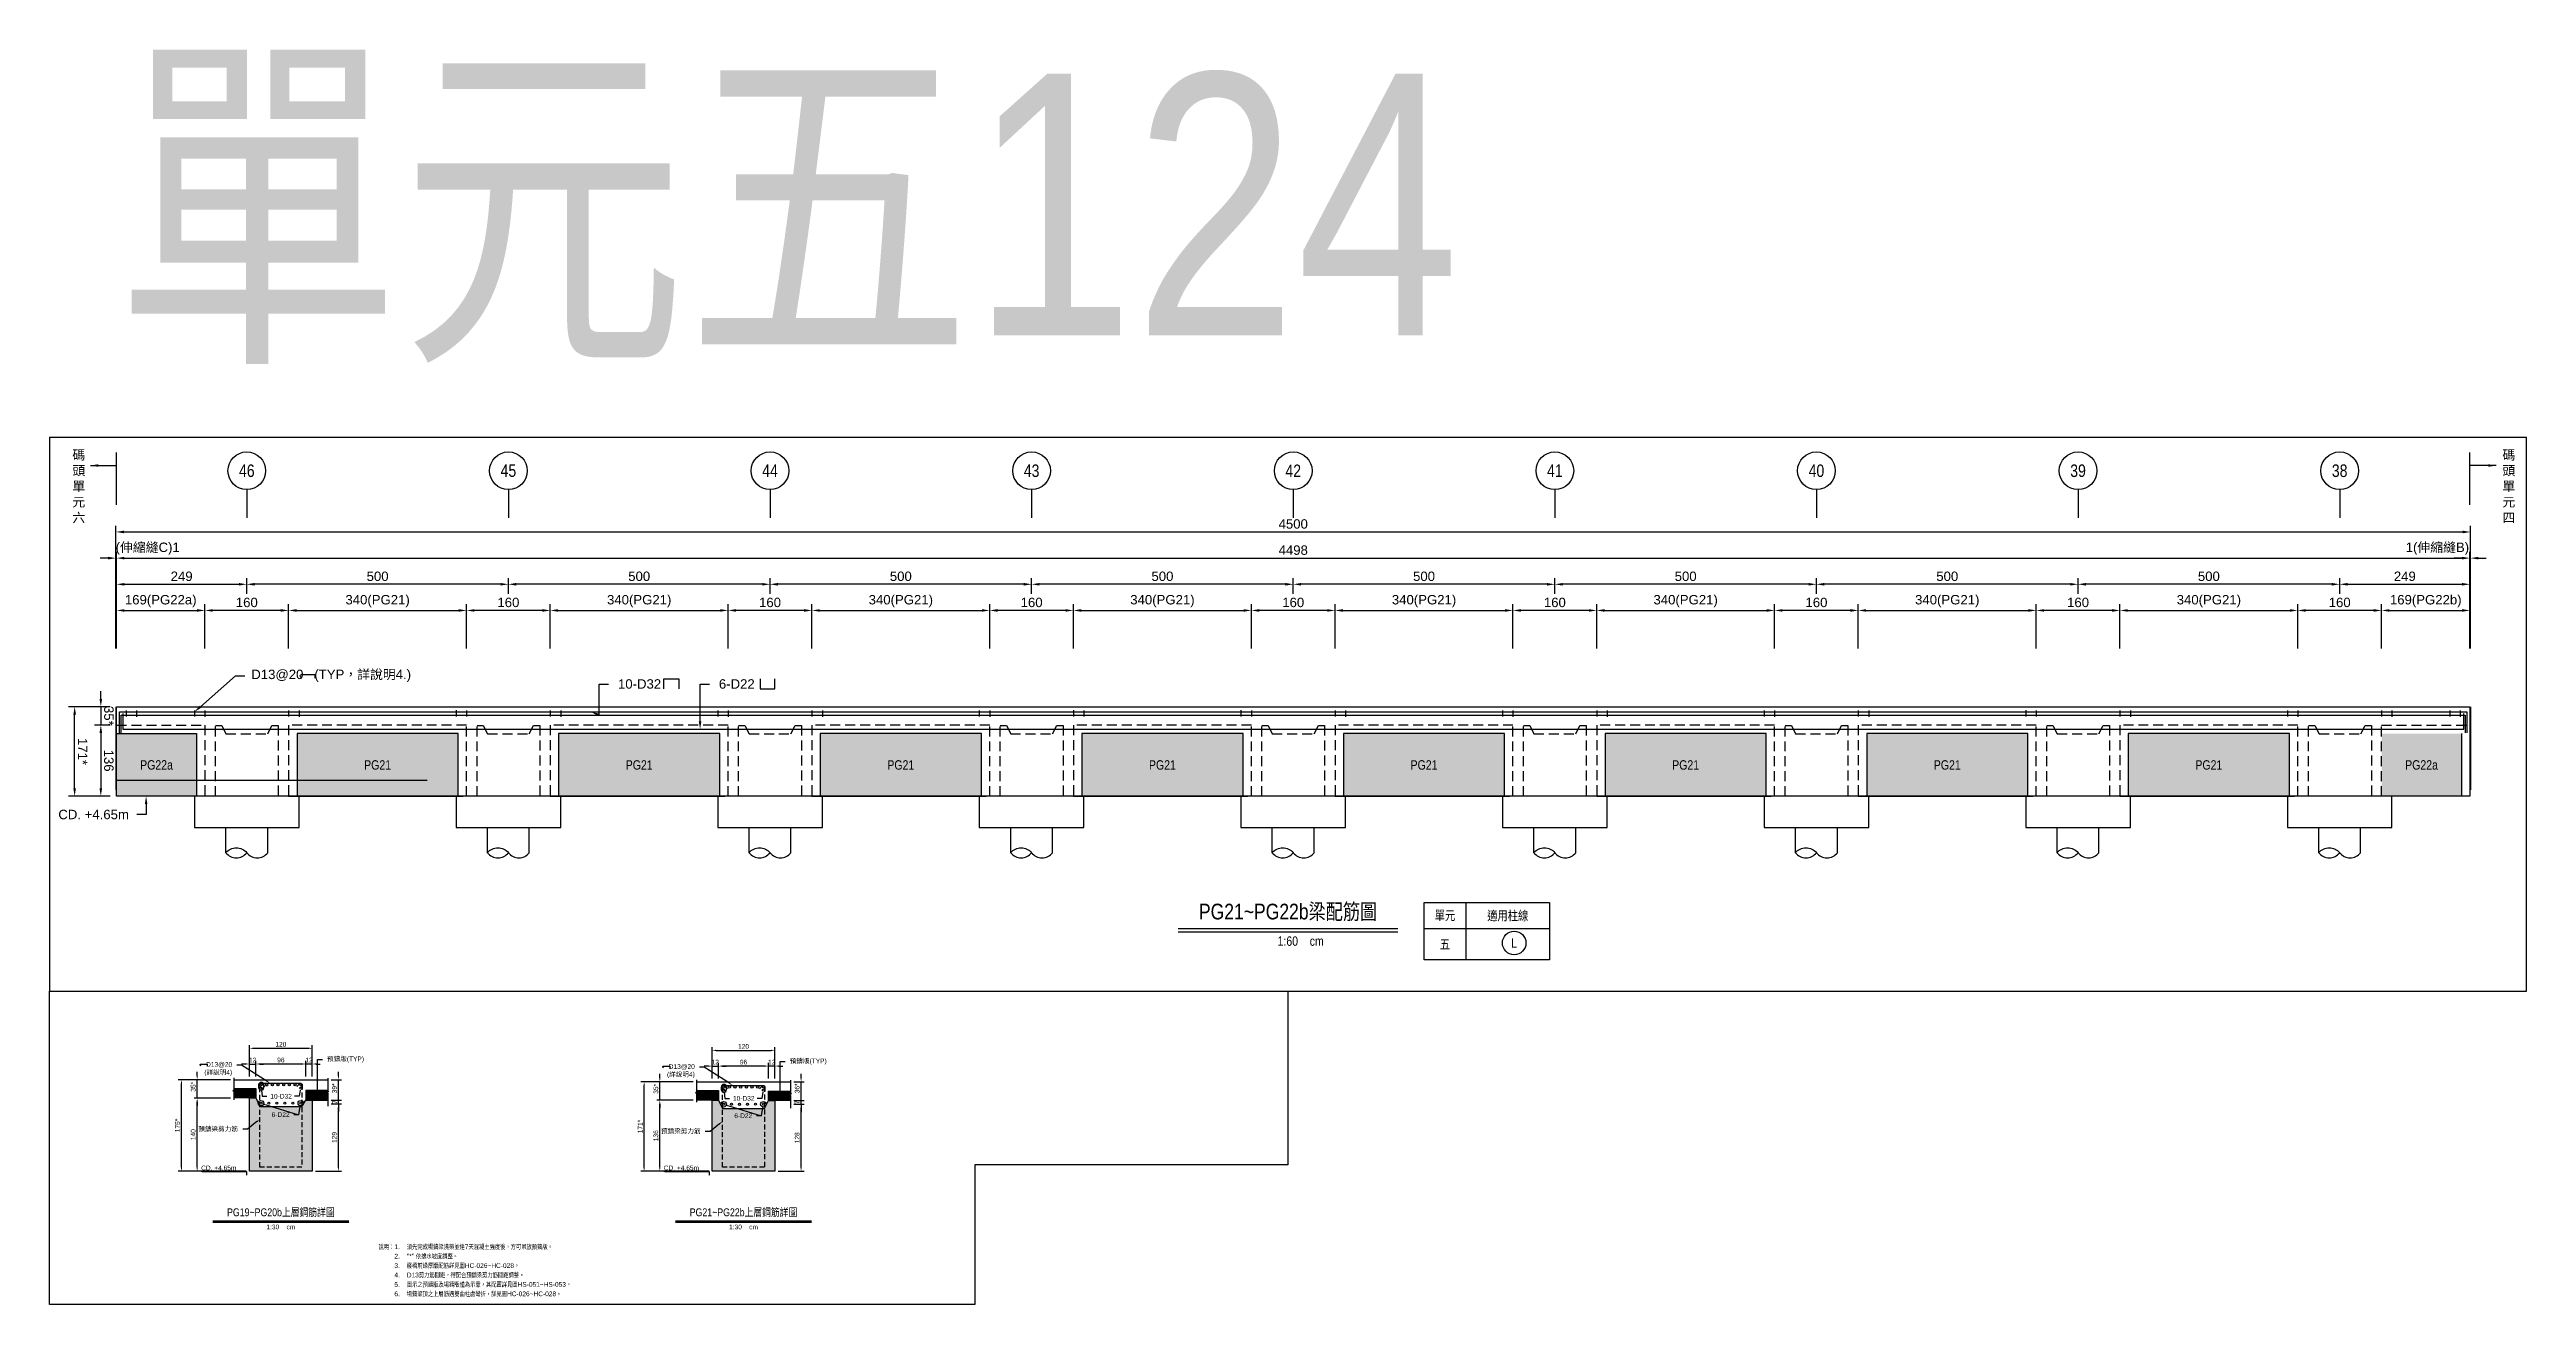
# Model space of a CAD drawing. Header units: millimetres. Extents: x 4668 to 40173, y -3560 to 14620.
# Drawn here: x 4694 to 9428, y 194 to 2592 of the extents above; entities that cross this region are included whole.
import ezdxf
from ezdxf import colors
from ezdxf.entities.mleader import LeaderData, LeaderLine
from ezdxf.enums import TextEntityAlignment as Align
from ezdxf.math import Vec2, Vec3

# ---------------------------------------------------------------- set-up
doc = ezdxf.new("R2010")
doc.units = ezdxf.units.MM
for name, pattern in [('CENTER', [50.8, 31.75, -6.35, 6.35, -6.35]), ('HIDDEN', [9.525, 6.35, -3.175]), ('HIDDEN2', [4.7625, 3.175, -1.5875])]:
    doc.linetypes.add(name, pattern=pattern)
doc.layers.get('0').transparency = 0.5
for name, color, linetype, transparency in [('HB_0', 7, 'Continuous', 0.5), ('HB_HATCH', 253, 'Continuous', 0.5), ('預鑄版_HATCH', 253, 'Continuous', 0.8)]:
    doc.layers.add(name, color=color, linetype=linetype, transparency=transparency)
for name, color, linetype in [('HB_DIM', 1, 'Continuous'), ('HB_SYMBOLS', 7, 'Continuous'), ('HB_TXT_CTEXT', 2, 'Continuous'), ('底圖', 7, 'Continuous'), ('鋼筋', 3, 'Continuous')]:
    doc.layers.add(name, color=color, linetype=linetype)
doc.styles.get("Standard").update_dxf_attribs({"font": 'arial.ttf'})
doc.dimstyles.new('30', dxfattribs={"dimscale": 3, "dimtxt": 3, "dimasz": 2.5, "dimexe": 2, "dimexo": 2, "dimgap": 1, "dimtad": 1, "dimdsep": 46, "dimtxsty": 'Standard', "dimcen": 0, "dimclrd": 1, "dimclre": 1, "dimclrt": 2, "dimadec": 0, "dimazin": 0, "dimtfac": 1, "dimtix": 1, "dimtmove": 2, "dimatfit": 3, "dimfxl": 1, "dimtolj": 1, "dimtzin": 0, "dimarcsym": 0})
doc.dimstyles.new('60', dxfattribs={"dimscale": 6, "dimtxt": 3, "dimasz": 2.5, "dimexe": 2, "dimexo": 2, "dimgap": 1, "dimtad": 1, "dimdec": 0, "dimdsep": 46, "dimtxsty": 'Standard', "dimcen": 0, "dimclrd": 1, "dimclre": 1, "dimclrt": 2, "dimadec": 0, "dimazin": 0, "dimtfac": 1, "dimtdec": 0, "dimtix": 1, "dimtmove": 2, "dimatfit": 3, "dimfxl": 1, "dimtolj": 1, "dimtzin": 0, "dimarcsym": 0})

msp = doc.modelspace()

# ---------------------------------------------------------------- texts
at = {"layer": 'Defpoints', "color": 241, "linetype": 'Continuous', "true_color": 0xf7abae, "width": 0.8}
msp.add_text('單元五124', height=500, rotation=360, dxfattribs=at).set_placement((4819.87, 2045.995))
at = {"layer": 'HB_DIM', "color": 2, "char_height": 18, "attachment_point": 1}
for s, insert in [('碼\\P頭\\P單\\P元\\P六', (4738.057, 1826.598)), ('碼\\P頭\\P單\\P元\\P四', (9382.434, 1826.598))]:
    msp.add_mtext(s, dxfattribs=dict(at, insert=insert))
at = {"layer": 'HB_DIM', "color": 2, "linetype": 'Continuous', "char_height": 9, "attachment_point": 1, "rotation": 0}
for insert in [(5116.358, 596.139), (6000.608, 592.14)]:
    msp.add_mtext('10-D32', dxfattribs=dict(at, insert=insert))
at = {"layer": 'HB_TXT_CTEXT', "linetype": 'Continuous', "width": 0.8}
msp.add_text('PG22a', height=18, dxfattribs=at).set_placement((9227.89, 1224.947), align=Align.MIDDLE)
at = {"layer": 'HB_TXT_CTEXT', "color": 3, "linetype": 'Continuous', "width": 0.8}
for s, height, p in [('PG21~PG22b梁配筋圖', 30, (7061.39, 945.197)), ('PG19~PG20b上層鋼筋詳圖', 15, (5136.515, 370.334)), ('PG21~PG22b上層鋼筋詳圖', 15, (6020.765, 370.334))]:
    msp.add_text(s, height=height, rotation=360, dxfattribs=at).set_placement(p, align=Align.MIDDLE)
at = {"layer": 'HB_TXT_CTEXT', "linetype": 'Continuous', "width": 0.8}
for s, height, p in [('單元', 18, (7361.39, 937.197)), ('適用柱線', 18, (7481.39, 937.197)), ('1:60    cm', 18, (7085.547, 888.197)), ('五', 18, (7361.39, 882.197)), ('1:30    cm', 9, (5136.515, 341.834)), ('1:30    cm', 9, (6020.765, 341.834))]:
    msp.add_text(s, height=height, rotation=360, dxfattribs=at).set_placement(p, align=Align.MIDDLE)

# ---------------------------------------------------------------- blocks, each defined once
blk = doc.blocks.new('*D21')
at = {"layer": 'Defpoints', "color": 0}
for p in [(9320.4, 1620.2), (9320.4, 1435.2), (9321.4, 1435.2)]:
    blk.add_point(p, dxfattribs=at)
at = {"layer": 'HB_DIM', "color": 1, "lineweight": -2}
for p, q in [((9305.4, 1620.2), (9290.4, 1620.2)), ((9320.4, 1447.2), (9320.4, 1632.2)), ((9321.4, 1620.2), (9320.4, 1620.2)), ((9321.4, 1447.2), (9321.4, 1632.2)), ((9336.4, 1620.2), (9351.4, 1620.2))]:
    blk.add_line(p, q, dxfattribs=at)
at = {"layer": 'HB_DIM', "color": 1}
for points in [[(9305.4, 1617.7), (9305.4, 1622.7), (9320.4, 1620.2)], [(9336.4, 1622.7), (9336.4, 1617.7), (9321.4, 1620.2)]]:
    blk.add_solid(points, dxfattribs=at)
at = {"layer": 'HB_DIM', "color": 2, "insert": (9258.2, 1638.2), "char_height": 18, "attachment_point": 5}
blk.add_mtext('\\A1;1(伸縮縫B)', dxfattribs=at)
blk = doc.blocks.new('*D22')
at = {"layer": 'Defpoints', "color": 0}
for p in [(4821.4, 1620.2), (4821.4, 1435.2), (4822.4, 1435.2)]:
    blk.add_point(p, dxfattribs=at)
at = {"layer": 'HB_DIM', "color": 1, "lineweight": -2}
for p, q in [((4806.4, 1620.2), (4791.4, 1620.2)), ((4821.4, 1447.2), (4821.4, 1632.2)), ((4822.4, 1620.2), (4821.4, 1620.2)), ((4822.4, 1447.2), (4822.4, 1632.2)), ((4837.4, 1620.2), (4852.4, 1620.2))]:
    blk.add_line(p, q, dxfattribs=at)
at = {"layer": 'HB_DIM', "color": 1}
for points in [[(4806.4, 1617.7), (4806.4, 1622.7), (4821.4, 1620.2)], [(4837.4, 1622.7), (4837.4, 1617.7), (4822.4, 1620.2)]]:
    blk.add_solid(points, dxfattribs=at)
at = {"layer": 'HB_DIM', "color": 2, "insert": (4882, 1638.2), "char_height": 18, "attachment_point": 5}
blk.add_mtext('\\A1;(伸縮縫C)1', dxfattribs=at)
blk = doc.blocks.new('*D23')
at = {"layer": 'Defpoints', "color": 0}
for p in [(5071.4, 1570.2), (5071.4, 1540.2), (4822.4, 1445.2)]:
    blk.add_point(p, dxfattribs=at)
at = {"layer": 'HB_DIM', "color": 1, "lineweight": -2}
for p, q in [((4822.4, 1457.2), (4822.4, 1582.2)), ((4837.4, 1570.2), (5056.4, 1570.2)), ((5071.4, 1552.2), (5071.4, 1582.2))]:
    blk.add_line(p, q, dxfattribs=at)
at = {"layer": 'HB_DIM', "color": 1}
for points in [[(4837.4, 1572.7), (4837.4, 1567.7), (4822.4, 1570.2)], [(5056.4, 1567.7), (5056.4, 1572.7), (5071.4, 1570.2)]]:
    blk.add_solid(points, dxfattribs=at)
at = {"layer": 'HB_DIM', "color": 2, "insert": (4946.9, 1585.4), "char_height": 18, "attachment_point": 5}
blk.add_mtext('\\A1;249', dxfattribs=at)
blk = doc.blocks.new('*D24')
at = {"layer": 'Defpoints', "color": 0}
for p in [(6071.4, 1570.2), (6071.4, 1540.2), (6571.4, 1540.2)]:
    blk.add_point(p, dxfattribs=at)
at = {"layer": 'HB_DIM', "color": 1, "lineweight": -2}
for p, q in [((6071.4, 1552.2), (6071.4, 1582.2)), ((6556.4, 1570.2), (6086.4, 1570.2)), ((6571.4, 1552.2), (6571.4, 1582.2))]:
    blk.add_line(p, q, dxfattribs=at)
at = {"layer": 'HB_DIM', "color": 1}
for points in [[(6086.4, 1572.7), (6086.4, 1567.7), (6071.4, 1570.2)], [(6556.4, 1567.7), (6556.4, 1572.7), (6571.4, 1570.2)]]:
    blk.add_solid(points, dxfattribs=at)
at = {"layer": 'HB_DIM', "color": 2, "insert": (6321.4, 1585.4), "char_height": 18, "attachment_point": 5}
blk.add_mtext('\\A1;500', dxfattribs=at)
blk = doc.blocks.new('*D25')
at = {"layer": 'Defpoints', "color": 0}
for p in [(5571.4, 1570.2), (5571.4, 1540.2), (6071.4, 1540.2)]:
    blk.add_point(p, dxfattribs=at)
at = {"layer": 'HB_DIM', "color": 1, "lineweight": -2}
for p, q in [((5571.4, 1552.2), (5571.4, 1582.2)), ((6056.4, 1570.2), (5586.4, 1570.2)), ((6071.4, 1552.2), (6071.4, 1582.2))]:
    blk.add_line(p, q, dxfattribs=at)
at = {"layer": 'HB_DIM', "color": 1}
for points in [[(5586.4, 1572.7), (5586.4, 1567.7), (5571.4, 1570.2)], [(6056.4, 1567.7), (6056.4, 1572.7), (6071.4, 1570.2)]]:
    blk.add_solid(points, dxfattribs=at)
at = {"layer": 'HB_DIM', "color": 2, "insert": (5821.4, 1585.4), "char_height": 18, "attachment_point": 5}
blk.add_mtext('\\A1;500', dxfattribs=at)
blk = doc.blocks.new('*D26')
at = {"layer": 'Defpoints', "color": 0}
for p in [(5071.4, 1570.2), (5071.4, 1540.2), (5571.4, 1540.2)]:
    blk.add_point(p, dxfattribs=at)
at = {"layer": 'HB_DIM', "color": 1, "lineweight": -2}
for p, q in [((5071.4, 1552.2), (5071.4, 1582.2)), ((5556.4, 1570.2), (5086.4, 1570.2)), ((5571.4, 1552.2), (5571.4, 1582.2))]:
    blk.add_line(p, q, dxfattribs=at)
at = {"layer": 'HB_DIM', "color": 1}
for points in [[(5086.4, 1572.7), (5086.4, 1567.7), (5071.4, 1570.2)], [(5556.4, 1567.7), (5556.4, 1572.7), (5571.4, 1570.2)]]:
    blk.add_solid(points, dxfattribs=at)
at = {"layer": 'HB_DIM', "color": 2, "insert": (5321.4, 1585.4), "char_height": 18, "attachment_point": 5}
blk.add_mtext('\\A1;500', dxfattribs=at)
blk = doc.blocks.new('*D27')
at = {"layer": 'Defpoints', "color": 0}
for p in [(7071.4, 1570.2), (7071.4, 1540.2), (7571.4, 1540.2)]:
    blk.add_point(p, dxfattribs=at)
at = {"layer": 'HB_DIM', "color": 1, "lineweight": -2}
for p, q in [((7071.4, 1552.2), (7071.4, 1582.2)), ((7556.4, 1570.2), (7086.4, 1570.2)), ((7571.4, 1552.2), (7571.4, 1582.2))]:
    blk.add_line(p, q, dxfattribs=at)
at = {"layer": 'HB_DIM', "color": 1}
for points in [[(7086.4, 1572.7), (7086.4, 1567.7), (7071.4, 1570.2)], [(7556.4, 1567.7), (7556.4, 1572.7), (7571.4, 1570.2)]]:
    blk.add_solid(points, dxfattribs=at)
at = {"layer": 'HB_DIM', "color": 2, "insert": (7321.4, 1585.4), "char_height": 18, "attachment_point": 5}
blk.add_mtext('\\A1;500', dxfattribs=at)
blk = doc.blocks.new('*D28')
at = {"layer": 'Defpoints', "color": 0}
for p in [(9320.4, 1570.2), (9071.4, 1540.2), (9320.4, 1540.2)]:
    blk.add_point(p, dxfattribs=at)
at = {"layer": 'HB_DIM', "color": 1, "lineweight": -2}
for p, q in [((9071.4, 1552.2), (9071.4, 1582.2)), ((9086.4, 1570.2), (9305.4, 1570.2)), ((9320.4, 1552.2), (9320.4, 1582.2))]:
    blk.add_line(p, q, dxfattribs=at)
at = {"layer": 'HB_DIM', "color": 1}
for points in [[(9086.4, 1572.7), (9086.4, 1567.7), (9071.4, 1570.2)], [(9305.4, 1567.7), (9305.4, 1572.7), (9320.4, 1570.2)]]:
    blk.add_solid(points, dxfattribs=at)
at = {"layer": 'HB_DIM', "color": 2, "insert": (9195.9, 1585.4), "char_height": 18, "attachment_point": 5}
blk.add_mtext('\\A1;249', dxfattribs=at)
blk = doc.blocks.new('*D29')
at = {"layer": 'Defpoints', "color": 0}
for p in [(8571.4, 1570.2), (8571.4, 1540.2), (9071.4, 1540.2)]:
    blk.add_point(p, dxfattribs=at)
at = {"layer": 'HB_DIM', "color": 1, "lineweight": -2}
for p, q in [((8571.4, 1552.2), (8571.4, 1582.2)), ((9056.4, 1570.2), (8586.4, 1570.2)), ((9071.4, 1552.2), (9071.4, 1582.2))]:
    blk.add_line(p, q, dxfattribs=at)
at = {"layer": 'HB_DIM', "color": 1}
for points in [[(8586.4, 1572.7), (8586.4, 1567.7), (8571.4, 1570.2)], [(9056.4, 1567.7), (9056.4, 1572.7), (9071.4, 1570.2)]]:
    blk.add_solid(points, dxfattribs=at)
at = {"layer": 'HB_DIM', "color": 2, "insert": (8821.4, 1585.4), "char_height": 18, "attachment_point": 5}
blk.add_mtext('\\A1;500', dxfattribs=at)
blk = doc.blocks.new('*D30')
at = {"layer": 'Defpoints', "color": 0}
for p in [(8071.4, 1570.2), (8071.4, 1540.2), (8571.4, 1540.2)]:
    blk.add_point(p, dxfattribs=at)
at = {"layer": 'HB_DIM', "color": 1, "lineweight": -2}
for p, q in [((8071.4, 1552.2), (8071.4, 1582.2)), ((8556.4, 1570.2), (8086.4, 1570.2)), ((8571.4, 1552.2), (8571.4, 1582.2))]:
    blk.add_line(p, q, dxfattribs=at)
at = {"layer": 'HB_DIM', "color": 1}
for points in [[(8086.4, 1572.7), (8086.4, 1567.7), (8071.4, 1570.2)], [(8556.4, 1567.7), (8556.4, 1572.7), (8571.4, 1570.2)]]:
    blk.add_solid(points, dxfattribs=at)
at = {"layer": 'HB_DIM', "color": 2, "insert": (8321.4, 1585.4), "char_height": 18, "attachment_point": 5}
blk.add_mtext('\\A1;500', dxfattribs=at)
blk = doc.blocks.new('*D31')
at = {"layer": 'Defpoints', "color": 0}
for p in [(7571.4, 1570.2), (7571.4, 1540.2), (8071.4, 1540.2)]:
    blk.add_point(p, dxfattribs=at)
at = {"layer": 'HB_DIM', "color": 1, "lineweight": -2}
for p, q in [((7571.4, 1552.2), (7571.4, 1582.2)), ((8056.4, 1570.2), (7586.4, 1570.2)), ((8071.4, 1552.2), (8071.4, 1582.2))]:
    blk.add_line(p, q, dxfattribs=at)
at = {"layer": 'HB_DIM', "color": 1}
for points in [[(7586.4, 1572.7), (7586.4, 1567.7), (7571.4, 1570.2)], [(8056.4, 1567.7), (8056.4, 1572.7), (8071.4, 1570.2)]]:
    blk.add_solid(points, dxfattribs=at)
at = {"layer": 'HB_DIM', "color": 2, "insert": (7821.4, 1585.4), "char_height": 18, "attachment_point": 5}
blk.add_mtext('\\A1;500', dxfattribs=at)
blk = doc.blocks.new('*D32')
at = {"layer": 'Defpoints', "color": 0}
for p in [(6571.4, 1570.2), (6571.4, 1540.2), (7071.4, 1540.2)]:
    blk.add_point(p, dxfattribs=at)
at = {"layer": 'HB_DIM', "color": 1, "lineweight": -2}
for p, q in [((6571.4, 1552.2), (6571.4, 1582.2)), ((7056.4, 1570.2), (6586.4, 1570.2)), ((7071.4, 1552.2), (7071.4, 1582.2))]:
    blk.add_line(p, q, dxfattribs=at)
at = {"layer": 'HB_DIM', "color": 1}
for points in [[(6586.4, 1572.7), (6586.4, 1567.7), (6571.4, 1570.2)], [(7056.4, 1567.7), (7056.4, 1572.7), (7071.4, 1570.2)]]:
    blk.add_solid(points, dxfattribs=at)
at = {"layer": 'HB_DIM', "color": 2, "insert": (6821.4, 1585.4), "char_height": 18, "attachment_point": 5}
blk.add_mtext('\\A1;500', dxfattribs=at)
blk = doc.blocks.new('預鑄樁帽2x2')
at = {"layer": 'HB_0'}
blk.add_lwpolyline([(-100, 0), (100, 0), (100, 60), (-100, 60)], close=True, dxfattribs=at)
blk = doc.blocks.new('預鑄樁帽&樁800直')
at = {"layer": 'HB_0', "linetype": 'Continuous'}
for p, q in [((-40, -108.1), (-40, -60)), ((40, -108.1), (40, -60))]:
    blk.add_line(p, q, dxfattribs=at)
for points in [[(-40, -108.1, -0.48), (0, -108.1, 0.48), (40, -108.1, 0.48)], [(-40, -108.1, 0.48), (0, -108.1, 0.48)]]:
    blk.add_lwpolyline(points, format="xyb", dxfattribs=at)
at = {"layer": 'HB_0'}
blk.add_blockref('預鑄樁帽2x2', (0, -60), dxfattribs=at)
blk = doc.blocks.new('*D33')
at = {"layer": 'Defpoints', "color": 0}
for p in [(4742.4, 1336.2), (4822.4, 1336.2), (4822.4, 1165.2)]:
    blk.add_point(p, dxfattribs=at)
at = {"layer": 'HB_DIM', "color": 1, "lineweight": -2}
for p, q in [((4810.4, 1336.2), (4730.4, 1336.2)), ((4742.4, 1180.2), (4742.4, 1321.2)), ((4810.4, 1165.2), (4730.4, 1165.2))]:
    blk.add_line(p, q, dxfattribs=at)
at = {"layer": 'HB_DIM', "color": 1}
for points in [[(4744.9, 1321.2), (4739.9, 1321.2), (4742.4, 1336.2)], [(4739.9, 1180.2), (4744.9, 1180.2), (4742.4, 1165.2)]]:
    blk.add_solid(points, dxfattribs=at)
at = {"layer": 'HB_DIM', "color": 2, "insert": (4757.5, 1250.7), "char_height": 18, "attachment_point": 5, "rotation": 270}
blk.add_mtext('\\A1;171*', dxfattribs=at)
blk = doc.blocks.new('*D34')
at = {"layer": 'Defpoints', "color": 0}
for p in [(4822.4, 1336.2), (4792.4, 1301.2), (4822.4, 1301.2)]:
    blk.add_point(p, dxfattribs=at)
at = {"layer": 'HB_DIM', "color": 1, "lineweight": -2}
for p, q in [((4810.4, 1336.2), (4780.4, 1336.2)), ((4792.4, 1351.2), (4792.4, 1366.2)), ((4792.4, 1336.2), (4792.4, 1301.2)), ((4810.4, 1301.2), (4780.4, 1301.2)), ((4792.4, 1286.2), (4792.4, 1271.2))]:
    blk.add_line(p, q, dxfattribs=at)
at = {"layer": 'HB_DIM', "color": 1}
for points in [[(4789.9, 1351.2), (4794.9, 1351.2), (4792.4, 1336.2)], [(4794.9, 1286.2), (4789.9, 1286.2), (4792.4, 1301.2)]]:
    blk.add_solid(points, dxfattribs=at)
at = {"layer": 'HB_DIM', "color": 2, "insert": (4807.7, 1318.7), "char_height": 18, "attachment_point": 5, "rotation": 270}
blk.add_mtext('\\A1;35*', dxfattribs=at)
blk = doc.blocks.new('*D35')
at = {"layer": 'Defpoints', "color": 0}
for p in [(4822.4, 1301.2), (4792.4, 1165.2), (4822.4, 1165.2)]:
    blk.add_point(p, dxfattribs=at)
at = {"layer": 'HB_DIM', "color": 1, "lineweight": -2}
for p, q in [((4810.4, 1301.2), (4780.4, 1301.2)), ((4792.4, 1286.2), (4792.4, 1180.2)), ((4810.4, 1165.2), (4780.4, 1165.2))]:
    blk.add_line(p, q, dxfattribs=at)
at = {"layer": 'HB_DIM', "color": 1}
for points in [[(4794.9, 1286.2), (4789.9, 1286.2), (4792.4, 1301.2)], [(4789.9, 1180.2), (4794.9, 1180.2), (4792.4, 1165.2)]]:
    blk.add_solid(points, dxfattribs=at)
at = {"layer": 'HB_DIM', "color": 2, "insert": (4807.6, 1233.2), "char_height": 18, "attachment_point": 5, "rotation": 270}
blk.add_mtext('\\A1;136', dxfattribs=at)
blk = doc.blocks.new('*D36')
at = {"layer": 'Defpoints', "color": 0}
for p in [(9320.4, 1620.2), (4822.4, 1435.2), (9320.4, 1435.2)]:
    blk.add_point(p, dxfattribs=at)
at = {"layer": 'HB_DIM', "color": 1, "lineweight": -2}
for p, q in [((4822.4, 1447.2), (4822.4, 1632.2)), ((4837.4, 1620.2), (9305.4, 1620.2)), ((9320.4, 1447.2), (9320.4, 1632.2))]:
    blk.add_line(p, q, dxfattribs=at)
at = {"layer": 'HB_DIM', "color": 1}
for points in [[(4837.4, 1622.7), (4837.4, 1617.7), (4822.4, 1620.2)], [(9305.4, 1617.7), (9305.4, 1622.7), (9320.4, 1620.2)]]:
    blk.add_solid(points, dxfattribs=at)
at = {"layer": 'HB_DIM', "color": 2, "insert": (7071.4, 1635.4), "char_height": 18, "attachment_point": 5}
blk.add_mtext('\\A1;4498', dxfattribs=at)
blk = doc.blocks.new('*D37')
at = {"layer": 'Defpoints', "color": 0}
for p in [(9321.4, 1670.2), (4821.4, 1435.2), (9321.4, 1435.2)]:
    blk.add_point(p, dxfattribs=at)
at = {"layer": 'HB_DIM', "color": 1, "lineweight": -2}
for p, q in [((4821.4, 1447.2), (4821.4, 1682.2)), ((4836.4, 1670.2), (9306.4, 1670.2)), ((9321.4, 1447.2), (9321.4, 1682.2))]:
    blk.add_line(p, q, dxfattribs=at)
at = {"layer": 'HB_DIM', "color": 1}
for points in [[(4836.4, 1672.7), (4836.4, 1667.7), (4821.4, 1670.2)], [(9306.4, 1667.7), (9306.4, 1672.7), (9321.4, 1670.2)]]:
    blk.add_solid(points, dxfattribs=at)
at = {"layer": 'HB_DIM', "color": 2, "insert": (7071.4, 1685.4), "char_height": 18, "attachment_point": 5}
blk.add_mtext('\\A1;4500', dxfattribs=at)
blk = doc.blocks.new('*D38')
at = {"layer": 'Defpoints', "color": 0}
for p in [(4991.4, 1520.2), (4822.4, 1435.2), (4991.4, 1435.2)]:
    blk.add_point(p, dxfattribs=at)
at = {"layer": 'HB_DIM', "color": 1, "lineweight": -2}
for p, q in [((4822.4, 1447.2), (4822.4, 1532.2)), ((4837.4, 1520.2), (4976.4, 1520.2)), ((4991.4, 1447.2), (4991.4, 1532.2))]:
    blk.add_line(p, q, dxfattribs=at)
at = {"layer": 'HB_DIM', "color": 1}
for points in [[(4837.4, 1522.7), (4837.4, 1517.7), (4822.4, 1520.2)], [(4976.4, 1517.7), (4976.4, 1522.7), (4991.4, 1520.2)]]:
    blk.add_solid(points, dxfattribs=at)
at = {"layer": 'HB_DIM', "color": 2, "insert": (4906.9, 1538), "char_height": 18, "attachment_point": 5}
blk.add_mtext('\\A1;169(PG22a)', dxfattribs=at)
blk = doc.blocks.new('*D39')
at = {"layer": 'Defpoints', "color": 0}
for p in [(5491.4, 1520.2), (5151.4, 1435.2), (5491.4, 1435.2)]:
    blk.add_point(p, dxfattribs=at)
at = {"layer": 'HB_DIM', "color": 1, "lineweight": -2}
for p, q in [((5151.4, 1447.2), (5151.4, 1532.2)), ((5166.4, 1520.2), (5476.4, 1520.2)), ((5491.4, 1447.2), (5491.4, 1532.2))]:
    blk.add_line(p, q, dxfattribs=at)
at = {"layer": 'HB_DIM', "color": 1}
for points in [[(5166.4, 1522.7), (5166.4, 1517.7), (5151.4, 1520.2)], [(5476.4, 1517.7), (5476.4, 1522.7), (5491.4, 1520.2)]]:
    blk.add_solid(points, dxfattribs=at)
at = {"layer": 'HB_DIM', "color": 2, "insert": (5321.4, 1538), "char_height": 18, "attachment_point": 5}
blk.add_mtext('\\A1;340(PG21)', dxfattribs=at)
blk = doc.blocks.new('*D40')
at = {"layer": 'Defpoints', "color": 0}
for p in [(5491.4, 1520.2), (5491.4, 1435.2), (5651.4, 1435.2)]:
    blk.add_point(p, dxfattribs=at)
at = {"layer": 'HB_DIM', "color": 1, "lineweight": -2}
for p, q in [((5491.4, 1447.2), (5491.4, 1532.2)), ((5636.4, 1520.2), (5506.4, 1520.2)), ((5651.4, 1447.2), (5651.4, 1532.2))]:
    blk.add_line(p, q, dxfattribs=at)
at = {"layer": 'HB_DIM', "color": 1}
for points in [[(5506.4, 1522.7), (5506.4, 1517.7), (5491.4, 1520.2)], [(5636.4, 1517.7), (5636.4, 1522.7), (5651.4, 1520.2)]]:
    blk.add_solid(points, dxfattribs=at)
at = {"layer": 'HB_DIM', "color": 2, "insert": (5571.4, 1535.4), "char_height": 18, "attachment_point": 5}
blk.add_mtext('\\A1;160', dxfattribs=at)
blk = doc.blocks.new('*D41')
at = {"layer": 'Defpoints', "color": 0}
for p in [(4991.4, 1520.2), (4991.4, 1435.2), (5151.4, 1435.2)]:
    blk.add_point(p, dxfattribs=at)
at = {"layer": 'HB_DIM', "color": 1, "lineweight": -2}
for p, q in [((4991.4, 1447.2), (4991.4, 1532.2)), ((5136.4, 1520.2), (5006.4, 1520.2)), ((5151.4, 1447.2), (5151.4, 1532.2))]:
    blk.add_line(p, q, dxfattribs=at)
at = {"layer": 'HB_DIM', "color": 1}
for points in [[(5006.4, 1522.7), (5006.4, 1517.7), (4991.4, 1520.2)], [(5136.4, 1517.7), (5136.4, 1522.7), (5151.4, 1520.2)]]:
    blk.add_solid(points, dxfattribs=at)
at = {"layer": 'HB_DIM', "color": 2, "insert": (5071.4, 1535.4), "char_height": 18, "attachment_point": 5}
blk.add_mtext('\\A1;160', dxfattribs=at)
blk = doc.blocks.new('*D42')
at = {"layer": 'Defpoints', "color": 0}
for p in [(5991.4, 1520.2), (5651.4, 1435.2), (5991.4, 1435.2)]:
    blk.add_point(p, dxfattribs=at)
at = {"layer": 'HB_DIM', "color": 1, "lineweight": -2}
for p, q in [((5651.4, 1447.2), (5651.4, 1532.2)), ((5666.4, 1520.2), (5976.4, 1520.2)), ((5991.4, 1447.2), (5991.4, 1532.2))]:
    blk.add_line(p, q, dxfattribs=at)
at = {"layer": 'HB_DIM', "color": 1}
for points in [[(5666.4, 1522.7), (5666.4, 1517.7), (5651.4, 1520.2)], [(5976.4, 1517.7), (5976.4, 1522.7), (5991.4, 1520.2)]]:
    blk.add_solid(points, dxfattribs=at)
at = {"layer": 'HB_DIM', "color": 2, "insert": (5821.4, 1538), "char_height": 18, "attachment_point": 5}
blk.add_mtext('\\A1;340(PG21)', dxfattribs=at)
blk = doc.blocks.new('*D43')
at = {"layer": 'Defpoints', "color": 0}
for p in [(6991.4, 1520.2), (6651.4, 1435.2), (6991.4, 1435.2)]:
    blk.add_point(p, dxfattribs=at)
at = {"layer": 'HB_DIM', "color": 1, "lineweight": -2}
for p, q in [((6651.4, 1447.2), (6651.4, 1532.2)), ((6666.4, 1520.2), (6976.4, 1520.2)), ((6991.4, 1447.2), (6991.4, 1532.2))]:
    blk.add_line(p, q, dxfattribs=at)
at = {"layer": 'HB_DIM', "color": 1}
for points in [[(6666.4, 1522.7), (6666.4, 1517.7), (6651.4, 1520.2)], [(6976.4, 1517.7), (6976.4, 1522.7), (6991.4, 1520.2)]]:
    blk.add_solid(points, dxfattribs=at)
at = {"layer": 'HB_DIM', "color": 2, "insert": (6821.4, 1538), "char_height": 18, "attachment_point": 5}
blk.add_mtext('\\A1;340(PG21)', dxfattribs=at)
blk = doc.blocks.new('*D44')
at = {"layer": 'Defpoints', "color": 0}
for p in [(7491.4, 1520.2), (7151.4, 1435.2), (7491.4, 1435.2)]:
    blk.add_point(p, dxfattribs=at)
at = {"layer": 'HB_DIM', "color": 1, "lineweight": -2}
for p, q in [((7151.4, 1447.2), (7151.4, 1532.2)), ((7166.4, 1520.2), (7476.4, 1520.2)), ((7491.4, 1447.2), (7491.4, 1532.2))]:
    blk.add_line(p, q, dxfattribs=at)
at = {"layer": 'HB_DIM', "color": 1}
for points in [[(7166.4, 1522.7), (7166.4, 1517.7), (7151.4, 1520.2)], [(7476.4, 1517.7), (7476.4, 1522.7), (7491.4, 1520.2)]]:
    blk.add_solid(points, dxfattribs=at)
at = {"layer": 'HB_DIM', "color": 2, "insert": (7321.4, 1538), "char_height": 18, "attachment_point": 5}
blk.add_mtext('\\A1;340(PG21)', dxfattribs=at)
blk = doc.blocks.new('*D45')
at = {"layer": 'Defpoints', "color": 0}
for p in [(8491.4, 1520.2), (8151.4, 1435.2), (8491.4, 1435.2)]:
    blk.add_point(p, dxfattribs=at)
at = {"layer": 'HB_DIM', "color": 1, "lineweight": -2}
for p, q in [((8151.4, 1447.2), (8151.4, 1532.2)), ((8166.4, 1520.2), (8476.4, 1520.2)), ((8491.4, 1447.2), (8491.4, 1532.2))]:
    blk.add_line(p, q, dxfattribs=at)
at = {"layer": 'HB_DIM', "color": 1}
for points in [[(8166.4, 1522.7), (8166.4, 1517.7), (8151.4, 1520.2)], [(8476.4, 1517.7), (8476.4, 1522.7), (8491.4, 1520.2)]]:
    blk.add_solid(points, dxfattribs=at)
at = {"layer": 'HB_DIM', "color": 2, "insert": (8321.4, 1538), "char_height": 18, "attachment_point": 5}
blk.add_mtext('\\A1;340(PG21)', dxfattribs=at)
blk = doc.blocks.new('*D46')
at = {"layer": 'Defpoints', "color": 0}
for p in [(8991.4, 1520.2), (8651.4, 1435.2), (8991.4, 1435.2)]:
    blk.add_point(p, dxfattribs=at)
at = {"layer": 'HB_DIM', "color": 1, "lineweight": -2}
for p, q in [((8651.4, 1447.2), (8651.4, 1532.2)), ((8666.4, 1520.2), (8976.4, 1520.2)), ((8991.4, 1447.2), (8991.4, 1532.2))]:
    blk.add_line(p, q, dxfattribs=at)
at = {"layer": 'HB_DIM', "color": 1}
for points in [[(8666.4, 1522.7), (8666.4, 1517.7), (8651.4, 1520.2)], [(8976.4, 1517.7), (8976.4, 1522.7), (8991.4, 1520.2)]]:
    blk.add_solid(points, dxfattribs=at)
at = {"layer": 'HB_DIM', "color": 2, "insert": (8821.4, 1538), "char_height": 18, "attachment_point": 5}
blk.add_mtext('\\A1;340(PG21)', dxfattribs=at)
blk = doc.blocks.new('*D47')
at = {"layer": 'Defpoints', "color": 0}
for p in [(7491.4, 1520.2), (7491.4, 1435.2), (7651.4, 1435.2)]:
    blk.add_point(p, dxfattribs=at)
at = {"layer": 'HB_DIM', "color": 1, "lineweight": -2}
for p, q in [((7491.4, 1447.2), (7491.4, 1532.2)), ((7636.4, 1520.2), (7506.4, 1520.2)), ((7651.4, 1447.2), (7651.4, 1532.2))]:
    blk.add_line(p, q, dxfattribs=at)
at = {"layer": 'HB_DIM', "color": 1}
for points in [[(7506.4, 1522.7), (7506.4, 1517.7), (7491.4, 1520.2)], [(7636.4, 1517.7), (7636.4, 1522.7), (7651.4, 1520.2)]]:
    blk.add_solid(points, dxfattribs=at)
at = {"layer": 'HB_DIM', "color": 2, "insert": (7571.4, 1535.4), "char_height": 18, "attachment_point": 5}
blk.add_mtext('\\A1;160', dxfattribs=at)
blk = doc.blocks.new('*D48')
at = {"layer": 'Defpoints', "color": 0}
for p in [(7991.4, 1520.2), (7991.4, 1435.2), (8151.4, 1435.2)]:
    blk.add_point(p, dxfattribs=at)
at = {"layer": 'HB_DIM', "color": 1, "lineweight": -2}
for p, q in [((7991.4, 1447.2), (7991.4, 1532.2)), ((8136.4, 1520.2), (8006.4, 1520.2)), ((8151.4, 1447.2), (8151.4, 1532.2))]:
    blk.add_line(p, q, dxfattribs=at)
at = {"layer": 'HB_DIM', "color": 1}
for points in [[(8006.4, 1522.7), (8006.4, 1517.7), (7991.4, 1520.2)], [(8136.4, 1517.7), (8136.4, 1522.7), (8151.4, 1520.2)]]:
    blk.add_solid(points, dxfattribs=at)
at = {"layer": 'HB_DIM', "color": 2, "insert": (8071.4, 1535.4), "char_height": 18, "attachment_point": 5}
blk.add_mtext('\\A1;160', dxfattribs=at)
blk = doc.blocks.new('*D49')
at = {"layer": 'Defpoints', "color": 0}
for p in [(7991.4, 1520.2), (7651.4, 1435.2), (7991.4, 1435.2)]:
    blk.add_point(p, dxfattribs=at)
at = {"layer": 'HB_DIM', "color": 1, "lineweight": -2}
for p, q in [((7651.4, 1447.2), (7651.4, 1532.2)), ((7666.4, 1520.2), (7976.4, 1520.2)), ((7991.4, 1447.2), (7991.4, 1532.2))]:
    blk.add_line(p, q, dxfattribs=at)
at = {"layer": 'HB_DIM', "color": 1}
for points in [[(7666.4, 1522.7), (7666.4, 1517.7), (7651.4, 1520.2)], [(7976.4, 1517.7), (7976.4, 1522.7), (7991.4, 1520.2)]]:
    blk.add_solid(points, dxfattribs=at)
at = {"layer": 'HB_DIM', "color": 2, "insert": (7821.4, 1538), "char_height": 18, "attachment_point": 5}
blk.add_mtext('\\A1;340(PG21)', dxfattribs=at)
blk = doc.blocks.new('*D50')
at = {"layer": 'Defpoints', "color": 0}
for p in [(6991.4, 1520.2), (6991.4, 1435.2), (7151.4, 1435.2)]:
    blk.add_point(p, dxfattribs=at)
at = {"layer": 'HB_DIM', "color": 1, "lineweight": -2}
for p, q in [((6991.4, 1447.2), (6991.4, 1532.2)), ((7136.4, 1520.2), (7006.4, 1520.2)), ((7151.4, 1447.2), (7151.4, 1532.2))]:
    blk.add_line(p, q, dxfattribs=at)
at = {"layer": 'HB_DIM', "color": 1}
for points in [[(7006.4, 1522.7), (7006.4, 1517.7), (6991.4, 1520.2)], [(7136.4, 1517.7), (7136.4, 1522.7), (7151.4, 1520.2)]]:
    blk.add_solid(points, dxfattribs=at)
at = {"layer": 'HB_DIM', "color": 2, "insert": (7071.4, 1535.4), "char_height": 18, "attachment_point": 5}
blk.add_mtext('\\A1;160', dxfattribs=at)
blk = doc.blocks.new('*D51')
at = {"layer": 'Defpoints', "color": 0}
for p in [(8491.4, 1520.2), (8491.4, 1435.2), (8651.4, 1435.2)]:
    blk.add_point(p, dxfattribs=at)
at = {"layer": 'HB_DIM', "color": 1, "lineweight": -2}
for p, q in [((8491.4, 1447.2), (8491.4, 1532.2)), ((8636.4, 1520.2), (8506.4, 1520.2)), ((8651.4, 1447.2), (8651.4, 1532.2))]:
    blk.add_line(p, q, dxfattribs=at)
at = {"layer": 'HB_DIM', "color": 1}
for points in [[(8506.4, 1522.7), (8506.4, 1517.7), (8491.4, 1520.2)], [(8636.4, 1517.7), (8636.4, 1522.7), (8651.4, 1520.2)]]:
    blk.add_solid(points, dxfattribs=at)
at = {"layer": 'HB_DIM', "color": 2, "insert": (8571.4, 1535.4), "char_height": 18, "attachment_point": 5}
blk.add_mtext('\\A1;160', dxfattribs=at)
blk = doc.blocks.new('*D52')
at = {"layer": 'Defpoints', "color": 0}
for p in [(8991.4, 1520.2), (8991.4, 1435.2), (9151.4, 1435.2)]:
    blk.add_point(p, dxfattribs=at)
at = {"layer": 'HB_DIM', "color": 1, "lineweight": -2}
for p, q in [((8991.4, 1447.2), (8991.4, 1532.2)), ((9136.4, 1520.2), (9006.4, 1520.2)), ((9151.4, 1447.2), (9151.4, 1532.2))]:
    blk.add_line(p, q, dxfattribs=at)
at = {"layer": 'HB_DIM', "color": 1}
for points in [[(9006.4, 1522.7), (9006.4, 1517.7), (8991.4, 1520.2)], [(9136.4, 1517.7), (9136.4, 1522.7), (9151.4, 1520.2)]]:
    blk.add_solid(points, dxfattribs=at)
at = {"layer": 'HB_DIM', "color": 2, "insert": (9071.4, 1535.4), "char_height": 18, "attachment_point": 5}
blk.add_mtext('\\A1;160', dxfattribs=at)
blk = doc.blocks.new('*D53')
at = {"layer": 'Defpoints', "color": 0}
for p in [(9320.4, 1520.2), (9151.4, 1435.2), (9320.4, 1435.2)]:
    blk.add_point(p, dxfattribs=at)
at = {"layer": 'HB_DIM', "color": 1, "lineweight": -2}
for p, q in [((9151.4, 1447.2), (9151.4, 1532.2)), ((9166.4, 1520.2), (9305.4, 1520.2)), ((9320.4, 1447.2), (9320.4, 1532.2))]:
    blk.add_line(p, q, dxfattribs=at)
at = {"layer": 'HB_DIM', "color": 1}
for points in [[(9166.4, 1522.7), (9166.4, 1517.7), (9151.4, 1520.2)], [(9305.4, 1517.7), (9305.4, 1522.7), (9320.4, 1520.2)]]:
    blk.add_solid(points, dxfattribs=at)
at = {"layer": 'HB_DIM', "color": 2, "insert": (9235.9, 1538), "char_height": 18, "attachment_point": 5}
blk.add_mtext('\\A1;169(PG22b)', dxfattribs=at)
blk = doc.blocks.new('PG22a側')
h = blk.add_hatch(color=253)
h.dxf.hatch_style = 1
h.paths.add_polyline_path([(153, 119.5), (0, 119.5), (0, 0), (153, 0)])
at = {"layer": 'HB_0', "color": 7, "ltscale": 3}
blk.add_line((153, 119.5), (153, 0), dxfattribs=at)
at = {"layer": 'HB_0', "color": 1, "linetype": 'HIDDEN', "ltscale": 3}
blk.add_lwpolyline([(0, 0), (0, 135.5), (169, 135.5), (169, 0)], close=True, dxfattribs=at)
at = {"layer": 'HB_TXT_CTEXT', "linetype": 'Continuous', "width": 0.8}
blk.add_text('PG22a', height=18, dxfattribs=at).set_placement((76.5, 59.8), align=Align.MIDDLE)
blk = doc.blocks.new('PB10')
at = {"layer": 'HB_0', "color": 1, "linetype": 'HIDDEN', "ltscale": 3}
blk.add_lwpolyline([(0, 135), (12, 135), (20, 119), (100, 119), (108, 135), (120, 135), (120, 0), (0, 0)], close=True, dxfattribs=at)
blk = doc.blocks.new('PG21側')
h = blk.add_hatch(color=253)
h.dxf.hatch_style = 1
h.paths.add_polyline_path([(334, 119.5), (26, 119.5), (26, 0), (334, 0)])
at = {"layer": 'HB_0', "color": 1, "linetype": 'HIDDEN', "ltscale": 3}
blk.add_lwpolyline([(350, 0), (350, 135.5), (10, 135.5), (10, 0)], close=True, dxfattribs=at)
at = {"layer": 'HB_0', "color": 7, "ltscale": 3}
blk.add_lwpolyline([(26, 0), (334, 0), (334, 119.5), (26, 119.5)], close=True, dxfattribs=at)
at = {"layer": 'HB_TXT_CTEXT', "linetype": 'Continuous', "width": 0.8}
blk.add_text('PG21', height=18, dxfattribs=at).set_placement((180, 59.7), align=Align.MIDDLE)
blk = doc.blocks.new('gr_t')
at = {"layer": 'HB_SYMBOLS', "color": 4, "linetype": 'Continuous'}
blk.add_line((0, -6), (0, -15), dxfattribs=at)
blk.add_circle((0, 0), 6, dxfattribs=at)
at = {"layer": 'HB_SYMBOLS', "color": 4, "linetype": 'Continuous', "width": 0.8}
blk.add_attdef('A', text='', height=4.5, dxfattribs=at).set_placement((0, 0), align=Align.MIDDLE)
blk = doc.blocks.new('*D54')
at = {"layer": 'Defpoints', "color": 0}
for p in [(6491.4, 1520.2), (6151.4, 1435.2), (6491.4, 1435.2)]:
    blk.add_point(p, dxfattribs=at)
at = {"layer": 'HB_DIM', "color": 1, "lineweight": -2}
for p, q in [((6151.4, 1447.2), (6151.4, 1532.2)), ((6166.4, 1520.2), (6476.4, 1520.2)), ((6491.4, 1447.2), (6491.4, 1532.2))]:
    blk.add_line(p, q, dxfattribs=at)
at = {"layer": 'HB_DIM', "color": 1}
for points in [[(6166.4, 1522.7), (6166.4, 1517.7), (6151.4, 1520.2)], [(6476.4, 1517.7), (6476.4, 1522.7), (6491.4, 1520.2)]]:
    blk.add_solid(points, dxfattribs=at)
at = {"layer": 'HB_DIM', "color": 2, "insert": (6321.4, 1538), "char_height": 18, "attachment_point": 5}
blk.add_mtext('\\A1;340(PG21)', dxfattribs=at)
blk = doc.blocks.new('*D55')
at = {"layer": 'Defpoints', "color": 0}
for p in [(6491.4, 1520.2), (6491.4, 1435.2), (6651.4, 1435.2)]:
    blk.add_point(p, dxfattribs=at)
at = {"layer": 'HB_DIM', "color": 1, "lineweight": -2}
for p, q in [((6491.4, 1447.2), (6491.4, 1532.2)), ((6636.4, 1520.2), (6506.4, 1520.2)), ((6651.4, 1447.2), (6651.4, 1532.2))]:
    blk.add_line(p, q, dxfattribs=at)
at = {"layer": 'HB_DIM', "color": 1}
for points in [[(6506.4, 1522.7), (6506.4, 1517.7), (6491.4, 1520.2)], [(6636.4, 1517.7), (6636.4, 1522.7), (6651.4, 1520.2)]]:
    blk.add_solid(points, dxfattribs=at)
at = {"layer": 'HB_DIM', "color": 2, "insert": (6571.4, 1535.4), "char_height": 18, "attachment_point": 5}
blk.add_mtext('\\A1;160', dxfattribs=at)
blk = doc.blocks.new('*D56')
at = {"layer": 'Defpoints', "color": 0}
for p in [(5991.4, 1520.2), (5991.4, 1435.2), (6151.4, 1435.2)]:
    blk.add_point(p, dxfattribs=at)
at = {"layer": 'HB_DIM', "color": 1, "lineweight": -2}
for p, q in [((5991.4, 1447.2), (5991.4, 1532.2)), ((6136.4, 1520.2), (6006.4, 1520.2)), ((6151.4, 1447.2), (6151.4, 1532.2))]:
    blk.add_line(p, q, dxfattribs=at)
at = {"layer": 'HB_DIM', "color": 1}
for points in [[(6006.4, 1522.7), (6006.4, 1517.7), (5991.4, 1520.2)], [(6136.4, 1517.7), (6136.4, 1522.7), (6151.4, 1520.2)]]:
    blk.add_solid(points, dxfattribs=at)
at = {"layer": 'HB_DIM', "color": 2, "insert": (6071.4, 1535.4), "char_height": 18, "attachment_point": 5}
blk.add_mtext('\\A1;160', dxfattribs=at)
blk = doc.blocks.new('*D57')
at = {"layer": 'Defpoints', "color": 0}
for p in [(5088.5, 653.3), (5088.5, 623.3), (5184.5, 623.3)]:
    blk.add_point(p, dxfattribs=at)
at = {"layer": 'HB_DIM', "color": 1, "linetype": 'Continuous', "lineweight": -2}
for p, q in [((5088.5, 629.3), (5088.5, 659.3)), ((5177, 653.3), (5096, 653.3)), ((5184.5, 629.3), (5184.5, 659.3))]:
    blk.add_line(p, q, dxfattribs=at)
at = {"layer": 'HB_DIM', "color": 1}
for points in [[(5096, 654.6), (5096, 652.1), (5088.5, 653.3)], [(5177, 652.1), (5177, 654.6), (5184.5, 653.3)]]:
    blk.add_solid(points, dxfattribs=at)
at = {"layer": 'HB_DIM', "color": 2, "insert": (5136.5, 660.9), "char_height": 9, "attachment_point": 5}
blk.add_mtext('\\A1;96', dxfattribs=at)
blk = doc.blocks.new('*D58')
at = {"layer": 'Defpoints', "color": 0}
for p in [(5196.5, 683.3), (5076.5, 623.3), (5196.5, 623.3)]:
    blk.add_point(p, dxfattribs=at)
at = {"layer": 'HB_DIM', "color": 1, "linetype": 'Continuous', "lineweight": -2}
for p, q in [((5076.5, 629.3), (5076.5, 689.3)), ((5084, 683.3), (5189, 683.3)), ((5196.5, 629.3), (5196.5, 689.3))]:
    blk.add_line(p, q, dxfattribs=at)
at = {"layer": 'HB_DIM', "color": 1}
for points in [[(5084, 684.6), (5084, 682.1), (5076.5, 683.3)], [(5189, 682.1), (5189, 684.6), (5196.5, 683.3)]]:
    blk.add_solid(points, dxfattribs=at)
at = {"layer": 'HB_DIM', "color": 2, "insert": (5136.5, 690.9), "char_height": 9, "attachment_point": 5}
blk.add_mtext('\\A1;120', dxfattribs=at)
blk = doc.blocks.new('*D59')
at = {"layer": 'Defpoints', "color": 0}
for p in [(5076.5, 623.3), (5088.5, 653.3), (5088.5, 623.3)]:
    blk.add_point(p, dxfattribs=at)
at = {"layer": 'HB_DIM', "color": 1, "linetype": 'Continuous', "lineweight": -2}
for p, q in [((5069, 653.3), (5061.5, 653.3)), ((5076.5, 629.3), (5076.5, 659.3)), ((5076.5, 653.3), (5088.5, 653.3)), ((5088.5, 629.3), (5088.5, 659.3)), ((5096, 653.3), (5103.5, 653.3))]:
    blk.add_line(p, q, dxfattribs=at)
at = {"layer": 'HB_DIM', "color": 1}
for points in [[(5069, 652.1), (5069, 654.6), (5076.5, 653.3)], [(5096, 654.6), (5096, 652.1), (5088.5, 653.3)]]:
    blk.add_solid(points, dxfattribs=at)
at = {"layer": 'HB_DIM', "color": 2, "insert": (5082.5, 660.9), "char_height": 9, "attachment_point": 5}
blk.add_mtext('\\A1;12', dxfattribs=at)
blk = doc.blocks.new('*D60')
at = {"layer": 'Defpoints', "color": 0}
for p in [(5184.5, 653.3), (5184.5, 623.3), (5196.5, 623.3)]:
    blk.add_point(p, dxfattribs=at)
at = {"layer": 'HB_DIM', "color": 1, "linetype": 'Continuous', "lineweight": -2}
for p, q in [((5177, 653.3), (5169.5, 653.3)), ((5184.5, 629.3), (5184.5, 659.3)), ((5196.5, 653.3), (5184.5, 653.3)), ((5196.5, 629.3), (5196.5, 659.3)), ((5204, 653.3), (5211.5, 653.3))]:
    blk.add_line(p, q, dxfattribs=at)
at = {"layer": 'HB_DIM', "color": 1}
for points in [[(5177, 652.1), (5177, 654.6), (5184.5, 653.3)], [(5204, 654.6), (5204, 652.1), (5196.5, 653.3)]]:
    blk.add_solid(points, dxfattribs=at)
at = {"layer": 'HB_DIM', "color": 2, "insert": (5190.5, 660.9), "char_height": 9, "attachment_point": 5}
blk.add_mtext('\\A1;12', dxfattribs=at)
blk = doc.blocks.new('*D61')
at = {"layer": 'Defpoints', "color": 0}
for p in [(4976.5, 588.3), (5046.4, 588.3), (5076.5, 448.3)]:
    blk.add_point(p, dxfattribs=at)
at = {"layer": 'HB_DIM', "color": 1, "linetype": 'Continuous', "lineweight": -2}
for p, q in [((5040.4, 588.3), (4970.5, 588.3)), ((4976.5, 455.8), (4976.5, 580.8)), ((5070.5, 448.3), (4970.5, 448.3))]:
    blk.add_line(p, q, dxfattribs=at)
at = {"layer": 'HB_DIM', "color": 1}
for points in [[(4977.8, 580.8), (4975.3, 580.8), (4976.5, 588.3)], [(4975.3, 455.8), (4977.8, 455.8), (4976.5, 448.3)]]:
    blk.add_solid(points, dxfattribs=at)
at = {"layer": 'HB_DIM', "color": 2, "insert": (4968.9, 518.3), "char_height": 9, "attachment_point": 5, "rotation": 90}
blk.add_mtext('\\A1;140', dxfattribs=at)
blk = doc.blocks.new('*D62')
at = {"layer": 'Defpoints', "color": 0}
for p in [(4946.5, 623.3), (5046.5, 623.3), (5076.5, 448.3)]:
    blk.add_point(p, dxfattribs=at)
at = {"layer": 'HB_DIM', "color": 1, "linetype": 'Continuous', "lineweight": -2}
for p, q in [((5040.5, 623.3), (4940.5, 623.3)), ((4946.5, 455.8), (4946.5, 615.8)), ((5070.5, 448.3), (4940.5, 448.3))]:
    blk.add_line(p, q, dxfattribs=at)
at = {"layer": 'HB_DIM', "color": 1}
for points in [[(4947.8, 615.8), (4945.3, 615.8), (4946.5, 623.3)], [(4945.3, 455.8), (4947.8, 455.8), (4946.5, 448.3)]]:
    blk.add_solid(points, dxfattribs=at)
at = {"layer": 'HB_DIM', "color": 2, "insert": (4938.9, 535.8), "char_height": 9, "attachment_point": 5, "rotation": 90}
blk.add_mtext('\\A1;175*', dxfattribs=at)
blk = doc.blocks.new('*D63')
at = {"layer": 'Defpoints', "color": 0}
for p in [(4976.5, 623.3), (5046.5, 623.3), (5046.4, 588.3)]:
    blk.add_point(p, dxfattribs=at)
at = {"layer": 'HB_DIM', "color": 1, "linetype": 'Continuous', "lineweight": -2}
for p, q in [((5040.5, 623.3), (4970.5, 623.3)), ((4976.5, 630.8), (4976.5, 638.3)), ((4976.5, 588.3), (4976.5, 623.3)), ((5040.4, 588.3), (4970.5, 588.3)), ((4976.5, 580.8), (4976.5, 573.3))]:
    blk.add_line(p, q, dxfattribs=at)
at = {"layer": 'HB_DIM', "color": 1}
for points in [[(4975.3, 630.8), (4977.8, 630.8), (4976.5, 623.3)], [(4977.8, 580.8), (4975.3, 580.8), (4976.5, 588.3)]]:
    blk.add_solid(points, dxfattribs=at)
at = {"layer": 'HB_DIM', "color": 2, "insert": (4969, 609.8), "char_height": 9, "attachment_point": 5, "rotation": 90}
blk.add_mtext('\\A1;35*', dxfattribs=at)
blk = doc.blocks.new('*D64')
at = {"layer": 'Defpoints', "color": 0}
for p in [(5226.5, 584.3), (5226.5, 577.3), (5246.5, 584.3)]:
    blk.add_point(p, dxfattribs=at)
at = {"layer": 'HB_DIM', "color": 1, "linetype": 'Continuous', "lineweight": -2}
for p, q in [((5232.5, 584.3), (5252.5, 584.3)), ((5232.5, 577.3), (5252.5, 577.3)), ((5246.5, 591.8), (5246.5, 599.3)), ((5246.5, 577.3), (5246.5, 584.3)), ((5246.5, 569.8), (5246.5, 562.3))]:
    blk.add_line(p, q, dxfattribs=at)
at = {"layer": 'HB_DIM', "color": 1}
for points in [[(5245.3, 591.8), (5247.8, 591.8), (5246.5, 584.3)], [(5247.8, 569.8), (5245.3, 569.8), (5246.5, 577.3)]]:
    blk.add_solid(points, dxfattribs=at)
at = {"layer": 'HB_DIM', "color": 2, "insert": (5239, 580.8), "char_height": 9, "attachment_point": 5, "rotation": 90}
blk.add_mtext('\\A1;7', dxfattribs=at)
blk = doc.blocks.new('*D65')
at = {"layer": 'Defpoints', "color": 0}
for p in [(5226.5, 623.3), (5246.5, 623.3), (5226.5, 584.3)]:
    blk.add_point(p, dxfattribs=at)
at = {"layer": 'HB_DIM', "color": 1, "linetype": 'Continuous', "lineweight": -2}
for p, q in [((5232.5, 623.3), (5252.5, 623.3)), ((5246.5, 630.8), (5246.5, 638.3)), ((5246.5, 584.3), (5246.5, 623.3)), ((5232.5, 584.3), (5252.5, 584.3)), ((5246.5, 576.8), (5246.5, 569.3))]:
    blk.add_line(p, q, dxfattribs=at)
at = {"layer": 'HB_DIM', "color": 1}
for points in [[(5245.3, 630.8), (5247.8, 630.8), (5246.5, 623.3)], [(5247.8, 576.8), (5245.3, 576.8), (5246.5, 584.3)]]:
    blk.add_solid(points, dxfattribs=at)
at = {"layer": 'HB_DIM', "color": 2, "insert": (5239, 606.8), "char_height": 9, "attachment_point": 5, "rotation": 90}
blk.add_mtext('\\A1;39*', dxfattribs=at)
blk = doc.blocks.new('*D66')
at = {"layer": 'Defpoints', "color": 0}
for p in [(5226.5, 577.3), (5246.5, 577.3), (5196.5, 448.3)]:
    blk.add_point(p, dxfattribs=at)
at = {"layer": 'HB_DIM', "color": 1, "linetype": 'Continuous', "lineweight": -2}
for p, q in [((5232.5, 577.3), (5252.5, 577.3)), ((5246.5, 455.8), (5246.5, 569.8)), ((5202.5, 448.3), (5252.5, 448.3))]:
    blk.add_line(p, q, dxfattribs=at)
at = {"layer": 'HB_DIM', "color": 1}
for points in [[(5247.8, 569.8), (5245.3, 569.8), (5246.5, 577.3)], [(5245.3, 455.8), (5247.8, 455.8), (5246.5, 448.3)]]:
    blk.add_solid(points, dxfattribs=at)
at = {"layer": 'HB_DIM', "color": 2, "insert": (5238.9, 512.8), "char_height": 9, "attachment_point": 5, "rotation": 90}
blk.add_mtext('\\A1;129', dxfattribs=at)
blk = doc.blocks.new('*U10')
at = {"layer": 'HB_0', "color": 3, "linetype": 'Continuous'}
blk.add_circle((0, 0), 2, dxfattribs=at)
blk = doc.blocks.new('*U9')
at = {"layer": 'HB_0', "color": 0, "linetype": 'ByBlock', "lineweight": -2}
for p in [(0, 0), (6.9, -13.5), (13.8, -27.1), (20.7, -40.6), (27.7, -54.1), (34.6, -67.7)]:
    blk.add_blockref('*U10', p, dxfattribs=at)
blk = doc.blocks.new('_Dot')
at = {"color": 0, "linetype": 'ByBlock', "lineweight": -2}
blk.add_line((-0.5, 0), (-1, 0), dxfattribs=at)
at = {"color": 0, "linetype": 'ByBlock', "const_width": 0.5}
blk.add_lwpolyline([(-0.25, 0, 1), (0.25, 0, 1)], format="xyb", close=True, dxfattribs=at)
blk = doc.blocks.new('_DotBlank')
at = {"color": 0, "linetype": 'ByBlock', "lineweight": -2}
blk.add_line((-0.5, 0), (-1, 0), dxfattribs=at)
blk.add_circle((0, 0), 0.5, dxfattribs=at)
blk = doc.blocks.new('*D67')
at = {"layer": 'Defpoints', "color": 0}
for p in [(5972.8, 649.3), (5972.8, 619.3), (6068.8, 619.3)]:
    blk.add_point(p, dxfattribs=at)
at = {"layer": 'HB_DIM', "color": 1, "linetype": 'Continuous', "lineweight": -2}
for p, q in [((5972.8, 625.3), (5972.8, 655.3)), ((6061.3, 649.3), (5980.3, 649.3)), ((6068.8, 625.3), (6068.8, 655.3))]:
    blk.add_line(p, q, dxfattribs=at)
at = {"layer": 'HB_DIM', "color": 1}
for points in [[(5980.3, 650.6), (5980.3, 648.1), (5972.8, 649.3)], [(6061.3, 648.1), (6061.3, 650.6), (6068.8, 649.3)]]:
    blk.add_solid(points, dxfattribs=at)
at = {"layer": 'HB_DIM', "color": 2, "insert": (6020.8, 656.9), "char_height": 9, "attachment_point": 5}
blk.add_mtext('\\A1;96', dxfattribs=at)
blk = doc.blocks.new('*D68')
at = {"layer": 'Defpoints', "color": 0}
for p in [(6080.8, 679.3), (5960.8, 619.3), (6080.8, 619.3)]:
    blk.add_point(p, dxfattribs=at)
at = {"layer": 'HB_DIM', "color": 1, "linetype": 'Continuous', "lineweight": -2}
for p, q in [((5960.8, 625.3), (5960.8, 685.3)), ((5968.3, 679.3), (6073.3, 679.3)), ((6080.8, 625.3), (6080.8, 685.3))]:
    blk.add_line(p, q, dxfattribs=at)
at = {"layer": 'HB_DIM', "color": 1}
for points in [[(5968.3, 680.6), (5968.3, 678.1), (5960.8, 679.3)], [(6073.3, 678.1), (6073.3, 680.6), (6080.8, 679.3)]]:
    blk.add_solid(points, dxfattribs=at)
at = {"layer": 'HB_DIM', "color": 2, "insert": (6020.8, 686.9), "char_height": 9, "attachment_point": 5}
blk.add_mtext('\\A1;120', dxfattribs=at)
blk = doc.blocks.new('*D69')
at = {"layer": 'Defpoints', "color": 0}
for p in [(5960.8, 619.3), (5972.8, 649.3), (5972.8, 619.3)]:
    blk.add_point(p, dxfattribs=at)
at = {"layer": 'HB_DIM', "color": 1, "linetype": 'Continuous', "lineweight": -2}
for p, q in [((5953.3, 649.3), (5945.8, 649.3)), ((5960.8, 625.3), (5960.8, 655.3)), ((5960.8, 649.3), (5972.8, 649.3)), ((5972.8, 625.3), (5972.8, 655.3)), ((5980.3, 649.3), (5987.8, 649.3))]:
    blk.add_line(p, q, dxfattribs=at)
at = {"layer": 'HB_DIM', "color": 1}
for points in [[(5953.3, 648.1), (5953.3, 650.6), (5960.8, 649.3)], [(5980.3, 650.6), (5980.3, 648.1), (5972.8, 649.3)]]:
    blk.add_solid(points, dxfattribs=at)
at = {"layer": 'HB_DIM', "color": 2, "insert": (5966.8, 656.9), "char_height": 9, "attachment_point": 5}
blk.add_mtext('\\A1;12', dxfattribs=at)
blk = doc.blocks.new('*D70')
at = {"layer": 'Defpoints', "color": 0}
for p in [(6068.8, 649.3), (6068.8, 619.3), (6080.8, 619.3)]:
    blk.add_point(p, dxfattribs=at)
at = {"layer": 'HB_DIM', "color": 1, "linetype": 'Continuous', "lineweight": -2}
for p, q in [((6061.3, 649.3), (6053.8, 649.3)), ((6068.8, 625.3), (6068.8, 655.3)), ((6080.8, 649.3), (6068.8, 649.3)), ((6080.8, 625.3), (6080.8, 655.3)), ((6088.3, 649.3), (6095.8, 649.3))]:
    blk.add_line(p, q, dxfattribs=at)
at = {"layer": 'HB_DIM', "color": 1}
for points in [[(6061.3, 648.1), (6061.3, 650.6), (6068.8, 649.3)], [(6088.3, 650.6), (6088.3, 648.1), (6080.8, 649.3)]]:
    blk.add_solid(points, dxfattribs=at)
at = {"layer": 'HB_DIM', "color": 2, "insert": (6074.8, 656.9), "char_height": 9, "attachment_point": 5}
blk.add_mtext('\\A1;12', dxfattribs=at)
blk = doc.blocks.new('*D71')
at = {"layer": 'Defpoints', "color": 0}
for p in [(5860.8, 584.3), (5930.6, 584.3), (5960.8, 448.3)]:
    blk.add_point(p, dxfattribs=at)
at = {"layer": 'HB_DIM', "color": 1, "linetype": 'Continuous', "lineweight": -2}
for p, q in [((5924.6, 584.3), (5854.8, 584.3)), ((5860.8, 455.8), (5860.8, 576.8)), ((5954.8, 448.3), (5854.8, 448.3))]:
    blk.add_line(p, q, dxfattribs=at)
at = {"layer": 'HB_DIM', "color": 1}
for points in [[(5862, 576.8), (5859.5, 576.8), (5860.8, 584.3)], [(5859.5, 455.8), (5862, 455.8), (5860.8, 448.3)]]:
    blk.add_solid(points, dxfattribs=at)
at = {"layer": 'HB_DIM', "color": 2, "insert": (5853.2, 516.3), "char_height": 9, "attachment_point": 5, "rotation": 90}
blk.add_mtext('\\A1;136', dxfattribs=at)
blk = doc.blocks.new('*D72')
at = {"layer": 'Defpoints', "color": 0}
for p in [(5830.8, 619.3), (5930.8, 619.3), (5960.8, 448.3)]:
    blk.add_point(p, dxfattribs=at)
at = {"layer": 'HB_DIM', "color": 1, "linetype": 'Continuous', "lineweight": -2}
for p, q in [((5924.8, 619.3), (5824.8, 619.3)), ((5830.8, 455.8), (5830.8, 611.8)), ((5954.8, 448.3), (5824.8, 448.3))]:
    blk.add_line(p, q, dxfattribs=at)
at = {"layer": 'HB_DIM', "color": 1}
for points in [[(5832, 611.8), (5829.5, 611.8), (5830.8, 619.3)], [(5829.5, 455.8), (5832, 455.8), (5830.8, 448.3)]]:
    blk.add_solid(points, dxfattribs=at)
at = {"layer": 'HB_DIM', "color": 2, "insert": (5823.2, 533.8), "char_height": 9, "attachment_point": 5, "rotation": 90}
blk.add_mtext('\\A1;171*', dxfattribs=at)
blk = doc.blocks.new('*D73')
at = {"layer": 'Defpoints', "color": 0}
for p in [(5860.8, 619.3), (5930.8, 619.3), (5930.6, 584.3)]:
    blk.add_point(p, dxfattribs=at)
at = {"layer": 'HB_DIM', "color": 1, "linetype": 'Continuous', "lineweight": -2}
for p, q in [((5924.8, 619.3), (5854.8, 619.3)), ((5860.8, 626.8), (5860.8, 634.3)), ((5860.8, 584.3), (5860.8, 619.3)), ((5924.6, 584.3), (5854.8, 584.3)), ((5860.8, 576.8), (5860.8, 569.3))]:
    blk.add_line(p, q, dxfattribs=at)
at = {"layer": 'HB_DIM', "color": 1}
for points in [[(5859.5, 626.8), (5862, 626.8), (5860.8, 619.3)], [(5862, 576.8), (5859.5, 576.8), (5860.8, 584.3)]]:
    blk.add_solid(points, dxfattribs=at)
at = {"layer": 'HB_DIM', "color": 2, "insert": (5853.3, 605.8), "char_height": 9, "attachment_point": 5, "rotation": 90}
blk.add_mtext('\\A1;35*', dxfattribs=at)
blk = doc.blocks.new('*U14')
at = {"layer": 'HB_0', "color": 3, "linetype": 'Continuous'}
blk.add_circle((0, 0), 2, dxfattribs=at)
blk = doc.blocks.new('*U13')
at = {"layer": 'HB_0', "color": 0, "linetype": 'ByBlock', "lineweight": -2}
for p in [(0, 0), (6.9, -13.5), (13.8, -27.1), (20.7, -40.6), (27.7, -54.1), (34.6, -67.7)]:
    blk.add_blockref('*U14', p, dxfattribs=at)
blk = doc.blocks.new('*D74')
at = {"layer": 'Defpoints', "color": 0}
for p in [(6110.8, 583.3), (6110.8, 576.3), (6130.8, 583.3)]:
    blk.add_point(p, dxfattribs=at)
at = {"layer": 'HB_DIM', "color": 1, "linetype": 'Continuous', "lineweight": -2}
for p, q in [((6116.8, 583.3), (6136.8, 583.3)), ((6116.8, 576.3), (6136.8, 576.3)), ((6130.8, 590.8), (6130.8, 598.3)), ((6130.8, 576.3), (6130.8, 583.3)), ((6130.8, 568.8), (6130.8, 561.3))]:
    blk.add_line(p, q, dxfattribs=at)
at = {"layer": 'HB_DIM', "color": 1}
for points in [[(6129.5, 590.8), (6132, 590.8), (6130.8, 583.3)], [(6132, 568.8), (6129.5, 568.8), (6130.8, 576.3)]]:
    blk.add_solid(points, dxfattribs=at)
at = {"layer": 'HB_DIM', "color": 2, "insert": (6123.3, 579.8), "char_height": 9, "attachment_point": 5, "rotation": 90}
blk.add_mtext('\\A1;7', dxfattribs=at)
blk = doc.blocks.new('*D75')
at = {"layer": 'Defpoints', "color": 0}
for p in [(6110.8, 619.3), (6130.8, 619.3), (6110.8, 583.3)]:
    blk.add_point(p, dxfattribs=at)
at = {"layer": 'HB_DIM', "color": 1, "linetype": 'Continuous', "lineweight": -2}
for p, q in [((6116.8, 619.3), (6136.8, 619.3)), ((6130.8, 626.8), (6130.8, 634.3)), ((6130.8, 583.3), (6130.8, 619.3)), ((6116.8, 583.3), (6136.8, 583.3)), ((6130.8, 575.8), (6130.8, 568.3))]:
    blk.add_line(p, q, dxfattribs=at)
at = {"layer": 'HB_DIM', "color": 1}
for points in [[(6129.5, 626.8), (6132, 626.8), (6130.8, 619.3)], [(6132, 575.8), (6129.5, 575.8), (6130.8, 583.3)]]:
    blk.add_solid(points, dxfattribs=at)
at = {"layer": 'HB_DIM', "color": 2, "insert": (6123.3, 606.8), "char_height": 9, "attachment_point": 5, "rotation": 90}
blk.add_mtext('\\A1;36*', dxfattribs=at)
blk = doc.blocks.new('*D76')
at = {"layer": 'Defpoints', "color": 0}
for p in [(6110.8, 576.3), (6130.8, 576.3), (6080.8, 448.3)]:
    blk.add_point(p, dxfattribs=at)
at = {"layer": 'HB_DIM', "color": 1, "linetype": 'Continuous', "lineweight": -2}
for p, q in [((6116.8, 576.3), (6136.8, 576.3)), ((6130.8, 455.8), (6130.8, 568.8)), ((6086.8, 448.3), (6136.8, 448.3))]:
    blk.add_line(p, q, dxfattribs=at)
at = {"layer": 'HB_DIM', "color": 1}
for points in [[(6132, 568.8), (6129.5, 568.8), (6130.8, 576.3)], [(6129.5, 455.8), (6132, 455.8), (6130.8, 448.3)]]:
    blk.add_solid(points, dxfattribs=at)
at = {"layer": 'HB_DIM', "color": 2, "insert": (6123.2, 512.3), "char_height": 9, "attachment_point": 5, "rotation": 90}
blk.add_mtext('\\A1;128', dxfattribs=at)
blk = doc.blocks.new('預鑄單元說明')
at = {"layer": 'HB_TXT_CTEXT', "width": 0.8}
for s, p in [('說明：1.', (-422.8, 110.3)), ('2.', (-422.8, 92.3)), ('4.', (-422.8, 56.3)), ('3.', (-422.8, 74.3)), ('5.', (-422.8, 38.3)), ('6.', (-422.8, 20.3))]:
    blk.add_text(s, height=9, dxfattribs=at).set_placement(p, align=Align.MIDDLE_RIGHT)
for s, p in [('須先完成場鑄梁澆築並達7天混凝土強度後，方可吊放預鑄版。', (-409.5, 110.3)), ('"*" 依排水坡度調整。', (-409.5, 92.3)), ('棧橋前緣厚版配筋詳見圖HC-026~HC-028。', (-409.5, 74.3)), ('D13剪力筋間距，得配合預鑄梁剪力筋間距調整。', (-409.5, 56.3)), ('場鑄梁頂之上層筋遇雙曲柱處彎折，詳見圖HC-026~HC-028。', (-409.5, 20.3)), ('圖示之預鑄版及場鑄版僅為示意，其配置詳見圖HS-051~HS-053。', (-409.5, 38.3))]:
    blk.add_text(s, height=9, dxfattribs=at).set_placement(p, align=Align.MIDDLE_LEFT)
blk = doc.blocks.new('*U17')
at = {"layer": 'HB_0', "color": 3, "linetype": 'Continuous'}
blk.add_circle((0, 0), 2, dxfattribs=at)
blk = doc.blocks.new('*U16')
at = {"layer": 'HB_0', "color": 0, "linetype": 'ByBlock', "lineweight": -2}
for p in [(0, 0), (4.9, -9.7), (9.9, -19.3), (14.8, -29), (19.8, -38.7), (24.7, -48.3), (29.6, -58), (34.6, -67.7)]:
    blk.add_blockref('*U17', p, dxfattribs=at)
blk = doc.blocks.new('*U19')
at = {"layer": 'HB_0', "color": 3, "linetype": 'Continuous'}
blk.add_circle((0, 0), 2, dxfattribs=at)
blk = doc.blocks.new('*U18')
at = {"layer": 'HB_0', "color": 0, "linetype": 'ByBlock', "lineweight": -2}
for p in [(0, 0), (4.9, -9.7), (9.9, -19.3), (14.8, -29), (19.8, -38.7), (24.7, -48.3), (29.6, -58), (34.6, -67.7)]:
    blk.add_blockref('*U19', p, dxfattribs=at)
blk = doc.blocks.new('柱線編號')
at = {"layer": 'HB_SYMBOLS', "color": 4, "linetype": 'Continuous'}
blk.add_circle((0, 0), 22.5, dxfattribs=at)
at = {"layer": 'HB_SYMBOLS', "color": 4, "linetype": 'Continuous', "width": 0.8}
blk.add_attdef('01', text='', height=18, dxfattribs=at).set_placement((0, 0), align=Align.MIDDLE)

# ---------------------------------------------------------------- dimensions: what is measured, and where the dimension line sits
at = {"layer": 'HB_DIM'}
for base, p1, p2, angle, picture, middle in [((9321.39, 1670.197), (4821.39, 1435.197), (9321.39, 1435.197), 0, '*D37', (7071.39, 1685.386)), ((9320.39, 1620.197), (4822.39, 1435.197), (9320.39, 1435.197), 0, '*D36', (7071.39, 1635.386)), ((5071.39, 1570.197), (4822.39, 1445.197), (5071.39, 1540.197), 0, '*D23', (4946.89, 1585.386)), ((5071.39, 1570.197), (5571.39, 1540.197), (5071.39, 1540.197), 0, '*D26', (5321.39, 1585.386)), ((5571.39, 1570.197), (6071.39, 1540.197), (5571.39, 1540.197), 0, '*D25', (5821.39, 1585.386)), ((6071.39, 1570.197), (6571.39, 1540.197), (6071.39, 1540.197), 0, '*D24', (6321.39, 1585.386)), ((6571.39, 1570.197), (7071.39, 1540.197), (6571.39, 1540.197), 0, '*D32', (6821.39, 1585.386)), ((7071.39, 1570.197), (7571.39, 1540.197), (7071.39, 1540.197), 0, '*D27', (7321.39, 1585.386)), ((7571.39, 1570.197), (8071.39, 1540.197), (7571.39, 1540.197), 0, '*D31', (7821.39, 1585.386)), ((8071.39, 1570.197), (8571.39, 1540.197), (8071.39, 1540.197), 0, '*D30', (8321.39, 1585.386)), ((8571.39, 1570.197), (9071.39, 1540.197), (8571.39, 1540.197), 0, '*D29', (8821.39, 1585.386)), ((9320.39, 1570.197), (9071.39, 1540.197), (9320.39, 1540.197), 0, '*D28', (9195.89, 1585.386)), ((4792.39, 1165.197), (4822.39, 1301.197), (4822.39, 1165.197), 90, '*D35', (4807.579, 1233.197))]:
    dim = msp.add_linear_dim(base=base, p1=p1, p2=p2, angle=angle, dimstyle='60', dxfattribs=at)
    dim.commit()
    dim.dimension.update_dxf_attribs({"geometry": picture, "text_midpoint": middle})
for base, p1, p2, text, picture, middle in [((4821.39, 1620.197), (4822.39, 1435.197), (4821.39, 1435.197), '(伸縮縫C)<>', '*D22', (4881.955, 1638.197)), ((9320.39, 1620.197), (9321.39, 1435.197), (9320.39, 1435.197), '<>(伸縮縫B)', '*D21', (9258.242, 1638.197))]:
    dim = msp.add_linear_dim(base=base, p1=p1, p2=p2, text=text, dimstyle='60', dxfattribs=at)
    dim.commit()
    dim.dimension.update_dxf_attribs({"geometry": picture, "text_midpoint": middle, "dimtype": 160})
for base, p1, p2, text, picture, middle in [((4991.39, 1520.197), (4822.39, 1435.197), (4991.39, 1435.197), '<>(PG22a)', '*D38', (4906.89, 1537.996)), ((5491.39, 1520.197), (5151.39, 1435.197), (5491.39, 1435.197), '<>(PG21)', '*D39', (5321.39, 1537.996)), ((5991.39, 1520.197), (5651.39, 1435.221), (5991.39, 1435.197), '<>(PG21)', '*D42', (5821.39, 1537.996)), ((6491.39, 1520.197), (6151.39, 1435.197), (6491.39, 1435.197), '<>(PG21)', '*D54', (6321.39, 1537.996)), ((6991.39, 1520.197), (6651.39, 1435.221), (6991.39, 1435.197), '<>(PG21)', '*D43', (6821.39, 1537.996)), ((7491.39, 1520.197), (7151.39, 1435.197), (7491.39, 1435.197), '<>(PG21)', '*D44', (7321.39, 1537.996)), ((7991.39, 1520.197), (7651.39, 1435.197), (7991.39, 1435.197), '<>(PG21)', '*D49', (7821.39, 1537.996)), ((8491.39, 1520.197), (8151.39, 1435.197), (8491.39, 1435.221), '<>(PG21)', '*D45', (8321.39, 1537.996)), ((8991.39, 1520.197), (8651.39, 1435.197), (8991.39, 1435.197), '<>(PG21)', '*D46', (8821.39, 1537.996)), ((9320.39, 1520.197), (9151.39, 1435.197), (9320.39, 1435.197), '<>(PG22b)', '*D53', (9235.89, 1537.996))]:
    dim = msp.add_linear_dim(base=base, p1=p1, p2=p2, text=text, dimstyle='60', dxfattribs=at)
    dim.commit()
    dim.dimension.update_dxf_attribs({"geometry": picture, "text_midpoint": middle})
for base, p1, p2, angle, text, picture, middle in [((4991.39, 1520.197), (5151.39, 1435.197), (4991.39, 1435.197), 180, '<>\\X ', '*D41', (5071.39, 1535.386)), ((5491.39, 1520.197), (5651.39, 1435.221), (5491.39, 1435.197), 180, '<>\\X ', '*D40', (5571.39, 1535.386)), ((5991.39, 1520.197), (6151.39, 1435.197), (5991.39, 1435.197), 180, '<>\\X ', '*D56', (6071.39, 1535.386)), ((6491.39, 1520.197), (6651.39, 1435.197), (6491.39, 1435.197), 180, '<>\\X ', '*D55', (6571.39, 1535.386)), ((6991.39, 1520.197), (7151.39, 1435.197), (6991.39, 1435.197), 180, '<>\\X ', '*D50', (7071.39, 1535.386)), ((7491.39, 1520.197), (7651.39, 1435.197), (7491.39, 1435.197), 180, '<>\\X ', '*D47', (7571.39, 1535.386)), ((7991.39, 1520.197), (8151.39, 1435.197), (7991.39, 1435.197), 180, '<>\\X ', '*D48', (8071.39, 1535.386)), ((8491.39, 1520.197), (8651.39, 1435.197), (8491.39, 1435.221), 180, '<>\\X ', '*D51', (8571.39, 1535.386)), ((8991.39, 1520.197), (9151.39, 1435.197), (8991.39, 1435.221), 180, '<>\\X ', '*D52', (9071.39, 1535.386)), ((4742.39, 1336.197), (4822.39, 1165.197), (4822.39, 1336.197), 90, '<>*', '*D33', (4757.534, 1250.697)), ((4792.39, 1301.197), (4822.39, 1336.197), (4822.39, 1301.197), 90, '<>*', '*D34', (4807.687, 1318.697))]:
    dim = msp.add_linear_dim(base=base, p1=p1, p2=p2, angle=angle, text=text, dimstyle='60', dxfattribs=at)
    dim.commit()
    dim.dimension.update_dxf_attribs({"geometry": picture, "text_midpoint": middle})
at = {"layer": 'HB_DIM', "linetype": 'Continuous'}
for base, p1, p2, picture, middle in [((5088.515, 653.337), (5076.515, 623.337), (5088.515, 623.337), '*D59', (5082.515, 660.855)), ((5196.515, 683.337), (5076.515, 623.337), (5196.515, 623.337), '*D58', (5136.515, 690.931)), ((5972.765, 649.337), (5960.765, 619.337), (5972.765, 619.337), '*D69', (5966.765, 656.855)), ((6080.765, 679.337), (5960.765, 619.337), (6080.765, 619.337), '*D68', (6020.765, 686.931))]:
    dim = msp.add_linear_dim(base=base, p1=p1, p2=p2, dimstyle='30', dxfattribs=at)
    dim.commit()
    dim.dimension.update_dxf_attribs({"geometry": picture, "text_midpoint": middle})
for base, p1, p2, angle, picture, middle in [((5088.515, 653.337), (5184.515, 623.337), (5088.515, 623.337), 180, '*D57', (5136.515, 660.931)), ((5184.515, 653.337), (5196.515, 623.337), (5184.515, 623.337), 180, '*D60', (5190.515, 660.855)), ((5972.765, 649.337), (6068.765, 619.337), (5972.765, 619.337), 180, '*D67', (6020.765, 656.931)), ((6068.765, 649.337), (6080.765, 619.337), (6068.765, 619.337), 180, '*D70', (6074.765, 656.855)), ((4976.515, 588.339), (5076.515, 448.337), (5046.375, 588.339), 90, '*D61', (4968.921, 518.338)), ((5246.515, 577.337), (5196.515, 448.337), (5226.515, 577.337), 90, '*D66', (5238.921, 512.837)), ((5246.515, 584.337), (5226.515, 577.337), (5226.515, 584.337), 90, '*D64', (5239.015, 580.837)), ((5860.765, 584.339), (5960.765, 448.337), (5930.625, 584.339), 90, '*D71', (5853.171, 516.338)), ((6130.765, 576.337), (6080.765, 448.337), (6110.765, 576.337), 90, '*D76', (6123.171, 512.337)), ((6130.765, 583.337), (6110.765, 576.337), (6110.765, 583.337), 90, '*D74', (6123.265, 579.837))]:
    dim = msp.add_linear_dim(base=base, p1=p1, p2=p2, angle=angle, dimstyle='30', dxfattribs=at)
    dim.commit()
    dim.dimension.update_dxf_attribs({"geometry": picture, "text_midpoint": middle})
for base, p1, p2, picture, middle in [((4946.515, 623.337), (5076.515, 448.337), (5046.515, 623.337), '*D62', (4938.867, 535.837)), ((5830.765, 619.337), (5960.765, 448.337), (5930.765, 619.337), '*D72', (5823.193, 533.837))]:
    dim = msp.add_linear_dim(base=base, p1=p1, p2=p2, angle=90, text='<>*', dimstyle='30', dxfattribs=at)
    dim.commit()
    dim.dimension.update_dxf_attribs({"geometry": picture, "text_midpoint": middle})
for base, p1, p2, picture, middle in [((4976.515, 623.337), (5046.375, 588.339), (5046.515, 623.337), '*D63', (4969.015, 609.837)), ((5246.515, 623.337), (5226.515, 584.337), (5226.515, 623.337), '*D65', (5239.015, 606.837)), ((5860.765, 619.337), (5930.625, 584.339), (5930.765, 619.337), '*D73', (5853.265, 605.837)), ((6130.765, 619.337), (6110.765, 583.337), (6110.765, 619.337), '*D75', (6123.265, 606.837))]:
    dim = msp.add_linear_dim(base=base, p1=p1, p2=p2, angle=90, text='<>*', dimstyle='30', dxfattribs=at)
    dim.commit()
    dim.dimension.update_dxf_attribs({"geometry": picture, "text_midpoint": middle, "dimtype": 160})

# ---------------------------------------------------------------- hatches: boundary and pattern name
at = {"layer": 'HB_0'}
h = msp.add_hatch(color=253, dxfattribs=at)
h.dxf.hatch_style = 1
h.paths.add_polyline_path([(9304.39, 1284.697), (9151.39, 1284.697), (9151.39, 1165.197), (9304.39, 1165.197)])
msp.add_hatch(color=253, dxfattribs=at).paths.add_polyline_path([(5088.515, 606.337), (5046.515, 606.337), (5046.515, 606.037, 0.52947275), (5048.369, 604.777), (5044.662, 601.896, -0.52947275), (5046.515, 600.651), (5046.515, 588.337), (5088.515, 588.337)])
h = msp.add_hatch(color=253, dxfattribs=at)
h.dxf.hatch_style = 1
h.paths.add_polyline_path([(5960.765, 448.337), (5960.765, 584.337), (5972.765, 584.337), (5980.765, 568.336), (6060.765, 568.336), (6068.765, 583.337), (6080.765, 583.337), (6080.765, 448.337)])
at = {"layer": 'HB_HATCH'}
h = msp.add_hatch(color=256, dxfattribs=at)
h.paths.add_polyline_path([(5176.515, 572.337), (5096.515, 572.337), (5096.515, 448.337), (5176.515, 448.337)], flags=17)
h.paths.add_polyline_path([(5096.515, 572.337), (5088.515, 588.337), (5076.515, 588.337), (5076.515, 448.337), (5196.515, 448.337), (5196.56, 584.338), (5184.56, 584.338), (5176.515, 572.337), (5176.515, 448.337), (5096.515, 448.337)])
h.paths.add_polyline_path([(5115.823, 551.518), (5154.609, 551.518)], flags=16)
msp.add_hatch(color=256, dxfattribs=at).paths.add_polyline_path([(5226.515, 584.337), (5226.515, 596.651, 0.52947275), (5224.662, 597.896), (5228.369, 600.777, -0.52947275), (5226.515, 602.037), (5226.515, 602.337), (5184.515, 602.337), (5184.515, 584.337)])
at = {"layer": '預鑄版_HATCH', "linetype": 'Continuous'}
h = msp.add_hatch(color=256, dxfattribs=at)
h.dxf.hatch_style = 2
h.paths.add_polyline_path([(5930.765, 602.336), (5930.765, 584.336), (5972.765, 584.336), (5972.765, 602.336)])
h = msp.add_hatch(color=256, dxfattribs=at)
h.dxf.hatch_style = 2
h.paths.add_polyline_path([(6110.765, 583.337), (6110.839, 601.337), (6068.765, 601.337), (6068.765, 583.337)])

# ---------------------------------------------------------------- linework, layer by layer
at = {"layer": 'Defpoints', "color": 1, "linetype": 'Continuous'}
for points in [[(4694.39, 1851.197), (4694.39, 792.197), (9428.39, 792.197), (9428.39, 1851.197)], [(4694.39, 1851.197), (9428.39, 1851.197)], [(4694.39, 792.197), (7061.39, 792.197), (7061.39, 460.697), (6462.89, 460.697), (6462.89, 193.697), (4694.39, 193.697), (4694.39, 792.197)]]:
    msp.add_lwpolyline(points, dxfattribs=at)
at = {"layer": 'HB_0', "color": 1, "linetype": 'CENTER', "ltscale": 5}
for p, q in [((4821.39, 1336.197), (4821.39, 1165.197)), ((9321.39, 1336.197), (9321.39, 1165.197))]:
    msp.add_line(p, q, dxfattribs=at)
at = {"layer": 'HB_0', "color": 7, "ltscale": 3}
for p, q in [((4822.39, 1195.197), (4822.39, 1284.697)), ((4822.39, 1284.697), (4975.39, 1284.697)), ((9304.39, 1284.697), (9304.39, 1165.197)), ((4975.39, 1165.197), (4822.39, 1165.197))]:
    msp.add_line(p, q, dxfattribs=at)
at = {"layer": 'HB_0', "color": 4}
for p, q in [((7401.39, 962.197), (7401.39, 852.197)), ((7321.39, 912.197), (7561.39, 912.197))]:
    msp.add_line(p, q, dxfattribs=at)
at = {"layer": 'HB_0', "linetype": 'Continuous'}
for p, q in [((5046.515, 623.337), (5226.515, 623.337)), ((5930.765, 619.337), (6110.765, 619.337))]:
    msp.add_line(p, q, dxfattribs=at)
at = {"layer": 'HB_0'}
for points in [[(6671.39, 1165.197), (6671.39, 1165.197), (5971.39, 1165.197), (5971.39, 1165.197), (5971.39, 1165.197), (4822.39, 1165.197), (4822.39, 1336.197), (6118.89, 1336.197), (9320.39, 1336.197), (9320.39, 1165.197), (6916.39, 1165.197), (6916.39, 1165.197), (6671.39, 1165.197), (6916.39, 1165.197)], [(5416.39, 1195.197), (4822.39, 1195.197), (4822.39, 1314.197)]]:
    msp.add_lwpolyline(points, dxfattribs=at)
at = {"layer": 'HB_0', "color": 1, "linetype": 'HIDDEN', "ltscale": 3}
msp.add_lwpolyline([(9151.39, 1165.197), (9151.39, 1300.697), (9320.39, 1300.697), (9320.39, 1165.197)], close=True, dxfattribs=at)
at = {"layer": 'HB_0', "color": 4}
msp.add_lwpolyline([(7321.39, 852.197), (7321.39, 962.197), (7561.39, 962.197), (7561.39, 852.197)], close=True, dxfattribs=at)
at = {"layer": 'HB_0', "ltscale": 0.5}
for points in [[(5046.515, 606.337), (5088.515, 606.337), (5088.515, 588.337), (5046.515, 588.337)], [(5076.515, 448.337), (5076.515, 588.337), (5088.515, 588.337), (5096.515, 572.336), (5176.515, 572.336), (5184.515, 584.337), (5196.515, 584.337), (5196.515, 448.337), (5076.515, 448.337)], [(5226.515, 602.337), (5184.515, 602.337), (5184.515, 584.337), (5226.515, 584.337)]]:
    msp.add_lwpolyline(points, dxfattribs=at)
at = {"layer": 'HB_0', "color": 7, "linetype": 'Continuous'}
for points in [[(5930.765, 602.336), (5972.765, 602.336), (5972.765, 584.336), (5930.765, 584.336)], [(6110.765, 583.337), (6068.765, 583.337), (6068.765, 601.337), (6110.839, 601.337)]]:
    msp.add_lwpolyline(points, dxfattribs=at)
at = {"layer": 'HB_0', "linetype": 'Continuous'}
msp.add_lwpolyline([(5960.765, 584.337), (5972.765, 584.337), (5980.765, 568.337), (6060.765, 568.337), (6068.765, 583.337), (6080.765, 583.337), (6080.765, 448.337), (5960.765, 448.337), (5960.765, 584.337)], dxfattribs=at)
at = {"layer": 'HB_0', "color": 3, "linetype": 'Continuous'}
for centre in [(5098.515, 607.337), (5174.515, 607.337), (5982.765, 603.337), (6058.765, 603.337)]:
    msp.add_circle(centre, 2, dxfattribs=at)
at = {"layer": 'HB_DIM'}
for p, q in [((4822.39, 1722.19), (4822.39, 1822.19)), ((9320.39, 1722.19), (9320.39, 1822.19))]:
    msp.add_line(p, q, dxfattribs=at)
at = {"layer": 'HB_DIM', "linetype": 'Continuous'}
for points in [[(5046.515, 627.086), (5046.515, 606.037, 0.52947275), (5048.369, 604.777), (5044.662, 601.896, -0.53281519), (5046.515, 600.637), (5046.515, 584.588)], [(5226.515, 626.086), (5226.515, 602.037, 0.52947275), (5228.369, 600.777), (5224.662, 597.896, -0.53281519), (5226.515, 596.637), (5226.515, 572.588)], [(5930.765, 623.086), (5930.765, 602.037, 0.52947275), (5932.619, 600.777), (5928.912, 597.896, -0.53281519), (5930.765, 596.637), (5930.765, 580.588)], [(6110.765, 622.086), (6110.765, 598.037, 0.52947275), (6112.619, 596.777), (6108.912, 593.896, -0.53281519), (6110.765, 592.637), (6110.765, 568.588)]]:
    msp.add_lwpolyline(points, format="xyb", dxfattribs=at)
for points in [[(5104.015, 613.337, 1), (5094.015, 613.337), (5094.015, 608.337, 1), (5104.015, 608.337)], [(5988.265, 609.337, 1), (5978.265, 609.337), (5978.265, 604.337, 1), (5988.265, 604.337)]]:
    msp.add_lwpolyline(points, format="xyb", close=True, dxfattribs=at)
at = {"layer": 'HB_DIM', "color": 1, "linetype": 'ByBlock', "lineweight": -2}
for points in [[(5099.564, 603.367), (5100.857, 591.639), (5109.857, 591.639)], [(5173.105, 603.572), (5171.486, 591.639), (5162.486, 591.639)], [(5983.814, 599.368), (5985.107, 587.64), (5994.107, 587.64)], [(6057.355, 599.573), (6055.736, 587.64), (6046.736, 587.64)]]:
    msp.add_lwpolyline(points, dxfattribs=at)
at = {"layer": 'HB_TXT_CTEXT', "color": 3, "linetype": 'Continuous'}
for p, q in [((6851.39, 912.197), (7271.39, 912.197)), ((5006.515, 353.834), (5266.515, 353.834)), ((5890.765, 353.834), (6150.765, 353.834))]:
    msp.add_line(p, q, dxfattribs=at)
at = {"layer": 'HB_TXT_CTEXT', "color": 1, "linetype": 'Continuous'}
for p, q in [((6851.39, 906.197), (7271.39, 906.197)), ((5006.515, 350.834), (5266.515, 350.834)), ((5890.765, 350.834), (6150.765, 350.834))]:
    msp.add_line(p, q, dxfattribs=at)
at = {"layer": 'HB_TXT_CTEXT', "linetype": 'Continuous'}
for points in [[(5176.803, 1391.028), (5174.139, 1394.017, -0.64760203), (5175.751, 1397.614), (5201.219, 1397.614), (5201.219, 1390.601)], [(4983.525, 649.753), (4982.193, 651.247, -0.64760203), (4982.999, 653.046), (4995.733, 653.046), (4995.733, 649.539)], [(5867.775, 645.753), (5866.443, 647.247, -0.64760203), (5867.249, 649.046), (5879.983, 649.046), (5879.983, 645.539)]]:
    msp.add_lwpolyline(points, format="xyb", dxfattribs=at)
for points in [[(5868.549, 1370.136), (5868.549, 1389.258), (5896.953, 1389.258), (5896.953, 1370.136)], [(6052.397, 1389.258), (6052.397, 1370.136), (6080.801, 1370.136), (6080.801, 1389.258)]]:
    msp.add_lwpolyline(points, dxfattribs=at)
at = {"layer": '鋼筋'}
for p, q in [((4840.89, 1329.197), (4840.89, 1317.197)), ((4860.89, 1329.097), (4860.89, 1317.097)), ((4971.39, 1329.197), (4971.39, 1317.197)), ((4991.39, 1329.097), (4991.39, 1317.097)), ((5151.39, 1329.197), (5151.39, 1317.197)), ((5171.39, 1329.097), (5171.39, 1317.097)), ((5471.39, 1329.297), (5471.39, 1317.297)), ((5491.39, 1329.197), (5491.39, 1317.197)), ((5651.39, 1329.197), (5651.39, 1317.197)), ((5671.39, 1329.097), (5671.39, 1317.097)), ((5971.39, 1329.197), (5971.39, 1317.197)), ((5991.39, 1329.097), (5991.39, 1317.097)), ((6151.39, 1329.197), (6151.39, 1317.197)), ((6171.39, 1329.097), (6171.39, 1317.097)), ((6471.39, 1329.197), (6471.39, 1317.197)), ((6491.39, 1329.097), (6491.39, 1317.097)), ((6651.39, 1329.297), (6651.39, 1317.297)), ((6671.39, 1329.197), (6671.39, 1317.197)), ((6971.39, 1329.297), (6971.39, 1317.297)), ((6991.39, 1329.197), (6991.39, 1317.197)), ((7151.39, 1329.197), (7151.39, 1317.197)), ((7171.39, 1329.097), (7171.39, 1317.097)), ((7471.39, 1329.197), (7471.39, 1317.197)), ((7491.39, 1329.097), (7491.39, 1317.097)), ((7651.39, 1329.197), (7651.39, 1317.197)), ((7671.39, 1329.097), (7671.39, 1317.097)), ((7971.39, 1329.197), (7971.39, 1317.197)), ((7991.39, 1329.097), (7991.39, 1317.097)), ((8151.39, 1329.197), (8151.39, 1317.197)), ((8171.39, 1329.097), (8171.39, 1317.097)), ((8471.39, 1329.297), (8471.39, 1317.297)), ((8491.39, 1329.197), (8491.39, 1317.197)), ((8651.39, 1329.197), (8651.39, 1317.197)), ((8671.39, 1329.097), (8671.39, 1317.097)), ((8971.39, 1329.197), (8971.39, 1317.197)), ((8991.39, 1329.097), (8991.39, 1317.097)), ((9151.39, 1329.197), (9151.39, 1317.197)), ((9171.39, 1329.097), (9171.39, 1317.097)), ((9281.89, 1329.197), (9281.89, 1317.197)), ((9301.89, 1329.097), (9301.89, 1317.097))]:
    msp.add_line(p, q, dxfattribs=at)
for points in [[(4828.39, 1286.167), (4828.39, 1326.197), (9314.39, 1326.197), (9314.39, 1286.167)], [(4831.39, 1286.167), (4831.39, 1320.197), (9311.39, 1320.197), (9311.39, 1286.167)], [(4834.39, 1323.257), (4834.39, 1293.197), (9308.39, 1293.197), (9308.39, 1323.197)]]:
    msp.add_lwpolyline(points, dxfattribs=at)
at = {"layer": '鋼筋', "linetype": 'Continuous'}
for points in [[(5100.517, 606.41), (5095.567, 611.359, -0.66817864), (5097.689, 616.481), (5174.45, 616.481, -0.41421356), (5177.45, 613.481), (5177.45, 605.349)], [(5984.767, 602.41), (5979.817, 607.36, -0.66817864), (5981.939, 612.481), (6058.7, 612.481, -0.41421356), (6061.7, 609.481), (6061.7, 601.35)]]:
    msp.add_lwpolyline(points, format="xyb", dxfattribs=at)
at = {"layer": '鋼筋', "linetype": 'HIDDEN2', "ltscale": 3}
for points in [[(5167.298, 610.187), (5172.248, 615.137, -0.66817864), (5176.515, 613.369), (5176.515, 456.337), (5096.515, 456.337), (5096.515, 613.369, -0.66817864), (5100.783, 615.137), (5105.733, 610.187)], [(6051.548, 606.155), (6056.498, 611.105, -0.66817864), (6060.765, 609.337), (6060.765, 456.337), (5980.765, 456.337), (5980.765, 609.337, -0.66817864), (5985.033, 611.105), (5989.983, 606.155)]]:
    msp.add_lwpolyline(points, format="xyb", dxfattribs=at)

# ---------------------------------------------------------------- block references
at = {"layer": 'HB_0', "color": 4}
for name, p in [('PG22a側', (4822.39, 1165.197)), ('PB10', (5011.39, 1165.197)), ('PG21側', (5141.39, 1165.197)), ('PB10', (5511.39, 1165.197)), ('PG21側', (5641.39, 1165.197)), ('PB10', (6011.39, 1165.197)), ('PG21側', (6141.39, 1165.197)), ('PB10', (6511.39, 1165.197)), ('PG21側', (6641.39, 1165.197)), ('PB10', (7011.39, 1165.197)), ('PG21側', (7141.39, 1165.197)), ('PB10', (7511.39, 1165.197)), ('PG21側', (7641.39, 1165.197)), ('PB10', (8011.39, 1165.197)), ('PG21側', (8141.39, 1165.197)), ('PB10', (8511.39, 1165.197)), ('PG21側', (8641.39, 1165.197)), ('PB10', (9012.131, 1165.197))]:
    msp.add_blockref(name, p, dxfattribs=at)
at = {"layer": 'HB_0'}
for name, p in [('預鑄樁帽&樁800直', (5071.39, 1165.197)), ('預鑄樁帽&樁800直', (5571.39, 1165.197)), ('預鑄樁帽&樁800直', (6071.39, 1165.197)), ('預鑄樁帽&樁800直', (6571.39, 1165.197)), ('預鑄樁帽&樁800直', (7071.39, 1165.197)), ('預鑄樁帽&樁800直', (7571.39, 1165.197)), ('預鑄樁帽&樁800直', (8071.39, 1165.197)), ('預鑄樁帽&樁800直', (8571.39, 1165.197)), ('預鑄樁帽&樁800直', (9071.39, 1165.197)), ('預鑄單元說明', (5786.712, 193.697))]:
    msp.add_blockref(name, p, dxfattribs=at)
msp.add_blockref('柱線編號', (7493.701, 884.639), dxfattribs=at).add_auto_attribs({'01': 'L'})
at = {"layer": 'HB_0', "color": 7, "rotation": 62.94022679199499}
for name, p in [('*U16', (5098.515, 613.337)), ('*U18', (5982.765, 609.337)), ('*U9', (5098.515, 578.337)), ('*U13', (5982.765, 576.337))]:
    msp.add_blockref(name, p, dxfattribs=at)
at = {"layer": '底圖'}
ref = msp.add_blockref('gr_t', (5071.39, 1787.256), dxfattribs=dict(at, xscale=6.000000000000001, yscale=6.000000000000001, zscale=6.000000000000001))
ref.add_attrib('A', '46', dxfattribs={"layer": 'HB_SYMBOLS', "color": 4, "linetype": 'Continuous', "height": 24, "rotation": 360, "width": 0.8}).set_placement((5071.39, 1787.256), align=Align.MIDDLE)
ref = msp.add_blockref('gr_t', (5571.39, 1787.256), dxfattribs=dict(at, xscale=6.000000000000001, yscale=6.000000000000001, zscale=6.000000000000001))
ref.add_attrib('A', '45', dxfattribs={"layer": 'HB_SYMBOLS', "color": 4, "linetype": 'Continuous', "height": 24, "rotation": 360, "width": 0.8}).set_placement((5571.39, 1787.256), align=Align.MIDDLE)
ref = msp.add_blockref('gr_t', (6071.39, 1787.256), dxfattribs=dict(at, xscale=6.000000000000001, yscale=6.000000000000001, zscale=6.000000000000001))
ref.add_attrib('A', '44', dxfattribs={"layer": 'HB_SYMBOLS', "color": 4, "linetype": 'Continuous', "height": 24, "rotation": 360, "width": 0.8}).set_placement((6071.39, 1787.256), align=Align.MIDDLE)
ref = msp.add_blockref('gr_t', (6571.39, 1787.256), dxfattribs=dict(at, xscale=6.000000000000001, yscale=6.000000000000001, zscale=6.000000000000001))
ref.add_attrib('A', '43', dxfattribs={"layer": 'HB_SYMBOLS', "color": 4, "linetype": 'Continuous', "height": 24, "rotation": 360, "width": 0.8}).set_placement((6571.39, 1787.256), align=Align.MIDDLE)
ref = msp.add_blockref('gr_t', (7071.39, 1787.256), dxfattribs=dict(at, xscale=6.000000000000001, yscale=6.000000000000001, zscale=6.000000000000001))
ref.add_attrib('A', '42', dxfattribs={"layer": 'HB_SYMBOLS', "color": 4, "linetype": 'Continuous', "height": 24, "rotation": 360, "width": 0.8}).set_placement((7071.39, 1787.256), align=Align.MIDDLE)
ref = msp.add_blockref('gr_t', (7571.39, 1787.256), dxfattribs=dict(at, xscale=6.000000000000001, yscale=6.000000000000001, zscale=6.000000000000001))
ref.add_attrib('A', '41', dxfattribs={"layer": 'HB_SYMBOLS', "color": 4, "linetype": 'Continuous', "height": 24, "rotation": 360, "width": 0.8}).set_placement((7571.39, 1787.256), align=Align.MIDDLE)
ref = msp.add_blockref('gr_t', (8071.39, 1787.256), dxfattribs=dict(at, xscale=6.000000000000001, yscale=6.000000000000001, zscale=6.000000000000001))
ref.add_attrib('A', '40', dxfattribs={"layer": 'HB_SYMBOLS', "color": 4, "linetype": 'Continuous', "height": 24, "rotation": 360, "width": 0.8}).set_placement((8071.39, 1787.256), align=Align.MIDDLE)
ref = msp.add_blockref('gr_t', (8571.39, 1787.256), dxfattribs=dict(at, xscale=6.000000000000001, yscale=6.000000000000001, zscale=6.000000000000001))
ref.add_attrib('A', '39', dxfattribs={"layer": 'HB_SYMBOLS', "color": 4, "linetype": 'Continuous', "height": 24, "rotation": 360, "width": 0.8}).set_placement((8571.39, 1787.256), align=Align.MIDDLE)
ref = msp.add_blockref('gr_t', (9071.39, 1787.256), dxfattribs=dict(at, xscale=6.000000000000001, yscale=6.000000000000001, zscale=6.000000000000001))
ref.add_attrib('A', '38', dxfattribs={"layer": 'HB_SYMBOLS', "color": 4, "linetype": 'Continuous', "height": 24, "rotation": 360, "width": 0.8}).set_placement((9071.39, 1787.256), align=Align.MIDDLE)

msp.set_redraw_order([(e.dxf.handle, doc.entitydb.next_handle()) for e in msp.query("TEXT MTEXT ATTDEF DIMENSION ARC_DIMENSION")])  # texts and dimensions are drawn at this point

# ---------------------------------------------------------------- leaders
at = {"layer": 'HB_DIM'}
for points in [[(4772.39, 1797.19), (4822.39, 1797.19)], [(9370.39, 1797.19), (9320.39, 1797.19)]]:
    msp.add_leader(points, dimstyle='60', dxfattribs=at)
ml = msp.add_multileader_mtext('Standard', dxfattribs=at)
ml.set_content('D13@20   (TYP，詳說明4.)', color=2)
ml.set_leader_properties(color=1)
ml.build(insert=Vec2(0, 0))
ml.multileader.update_dxf_attribs({"dogleg_length": 3, "arrow_head_size": 15, "scale": 6})
ctx = ml.context
ctx.base_point, ctx.scale, ctx.char_height, ctx.arrow_head_size, ctx.landing_gap_size, ctx.plane_origin = Vec3(5063.601, 1395.011), 6, 18, 15, 18, Vec3(4900.611, 1394.853)
ctx.text_align_type = 2
notes = []
notes.append((ctx, [(0, (1, 1, 0), (5049.698, 1395.365), (1, 0), 18, [(0, [(4971.39, 1326.197)], 0, [])])]))
ctx.mtext.insert, ctx.mtext.alignment, ctx.mtext.flow_direction = Vec3(5385.373, 1407.011), 3, 5
ml = msp.add_multileader_mtext('Standard', dxfattribs=at)
ml.set_content('10-D32', color=2)
ml.set_leader_properties(color=1)
ml.build(insert=Vec2(0, 0))
ml.multileader.update_dxf_attribs({"dogleg_length": 3, "arrow_head_size": 15, "scale": 6})
ctx = ml.context
ctx.base_point, ctx.scale, ctx.char_height, ctx.arrow_head_size, ctx.landing_gap_size, ctx.plane_origin = Vec3(5762.863, 1379.697), 6, 18, 15, 18, Vec3(6130.984, 1341.764)
notes.append((ctx, [(0, (1, 1, 0), (5744.863, 1379.544), (1, 0), 18, [(0, [(5729.885, 1326.197), (5744.863, 1320.197)], 0, [])])]))
ctx.mtext.insert, ctx.mtext.flow_direction = Vec3(5780.863, 1388.697), 5
ml = msp.add_multileader_mtext('Standard', dxfattribs=at)
ml.set_content('6-D22', color=2)
ml.set_leader_properties(color=1)
ml.build(insert=Vec2(0, 0))
ml.multileader.update_dxf_attribs({"dogleg_length": 3, "arrow_head_size": 15, "scale": 6})
ctx = ml.context
ctx.base_point, ctx.scale, ctx.char_height, ctx.arrow_head_size, ctx.landing_gap_size, ctx.plane_origin = Vec3(5955.701, 1379.697), 6, 18, 15, 18, Vec3(6323.832, 1338.764)
notes.append((ctx, [(0, (1, 1, 0), (5937.701, 1379.544), (1, 0), 18, [(1, [(5937.742, 1293.197)], 0, [])])]))
ctx.mtext.insert, ctx.mtext.flow_direction = Vec3(5973.701, 1388.697), 5
ml = msp.add_multileader_mtext('Standard', dxfattribs=at)
ml.set_content('CD. +4.65m', color=2)
ml.set_leader_properties(color=1)
ml.build(insert=Vec2(0, 0))
ml.multileader.update_dxf_attribs({"dogleg_length": 3, "arrow_head_size": 15, "scale": 6})
ctx = ml.context
ctx.base_point, ctx.scale, ctx.char_height, ctx.arrow_head_size, ctx.landing_gap_size, ctx.plane_origin = Vec3(4693.233, 1130.197), 6, 18, 15, 18, Vec3(4784.679, 1165.197)
notes.append((ctx, [(0, (1, 1, 0), (4879.119, 1130.044), (-1, 0), 18, [(0, [(4878.89, 1165.197)], 0, [])])]))
ctx.mtext.insert, ctx.mtext.flow_direction = Vec3(4711.233, 1139.197), 5
ml = msp.add_multileader_mtext('Standard', dxfattribs=at)
ml.set_content('預鑄版(TYP)', color=2)
ml.set_leader_properties(color=1)
ml.set_arrow_properties(name='DOT')
ml.build(insert=Vec2(0, 0))
ml.multileader.update_dxf_attribs({"dogleg_length": 3, "arrow_head_size": 3, "scale": 3})
ctx = ml.context
ctx.base_point, ctx.scale, ctx.char_height, ctx.arrow_head_size, ctx.landing_gap_size, ctx.plane_origin = Vec3(5215.847, 661.694), 3, 9, 3, 9, Vec3(5175.724, 677.524)
notes.append((ctx, [(0, (1, 1, 0), (5206.847, 661.871), (1, 0), 9, [(0, [(5206.847, 594.158)], 0, [])])]))
ctx.mtext.insert, ctx.mtext.flow_direction = Vec3(5224.847, 667.694), 5
ml = msp.add_multileader_mtext('Standard', dxfattribs=at)
ml.set_content('預鑄版(TYP)', color=2)
ml.set_leader_properties(color=1)
ml.set_arrow_properties(name='DOT')
ml.build(insert=Vec2(0, 0))
ml.multileader.update_dxf_attribs({"dogleg_length": 3, "arrow_head_size": 3, "scale": 3})
ctx = ml.context
ctx.base_point, ctx.scale, ctx.char_height, ctx.arrow_head_size, ctx.landing_gap_size, ctx.plane_origin = Vec3(6100.097, 657.694), 3, 9, 3, 9, Vec3(6059.974, 673.524)
notes.append((ctx, [(0, (1, 1, 0), (6091.097, 657.871), (1, 0), 9, [(0, [(6091.097, 590.158)], 0, [])])]))
ctx.mtext.insert, ctx.mtext.flow_direction = Vec3(6109.097, 663.694), 5
ml = msp.add_multileader_mtext('Standard', dxfattribs=at)
ml.set_content('D13@20\\P(詳說明4)', color=2)
ml.set_leader_properties(color=1)
ml.build(insert=Vec2(0, 0))
ml.multileader.update_dxf_attribs({"dogleg_length": 3, "arrow_head_size": 7.5, "scale": 3})
ctx = ml.context
ctx.base_point, ctx.scale, ctx.char_height, ctx.arrow_head_size, ctx.landing_gap_size, ctx.plane_origin = Vec3(4982.915, 651.021), 3, 9, 7.5, 9, Vec3(5066.069, 619.981)
ctx.text_align_type = 2
notes.append((ctx, [(0, (1, 1, 0), (5061.429, 651.198), (-1, 0), 9, [(0, [(5116.069, 616.481)], 0, [])])]))
ctx.mtext.insert, ctx.mtext.alignment, ctx.mtext.flow_direction = Vec3(5043.429, 657.021), 3, 5
ml = msp.add_multileader_mtext('Standard', dxfattribs=at)
ml.set_content('D13@20\\P(詳說明4)', color=2)
ml.set_leader_properties(color=1)
ml.build(insert=Vec2(0, 0))
ml.multileader.update_dxf_attribs({"dogleg_length": 3, "arrow_head_size": 7.5, "scale": 3})
ctx = ml.context
ctx.base_point, ctx.scale, ctx.char_height, ctx.arrow_head_size, ctx.landing_gap_size, ctx.plane_origin = Vec3(5867.165, 647.021), 3, 9, 7.5, 9, Vec3(5950.319, 615.981)
ctx.text_align_type = 2
notes.append((ctx, [(0, (1, 1, 0), (5945.679, 647.198), (-1, 0), 9, [(0, [(6000.319, 612.481)], 0, [])])]))
ctx.mtext.insert, ctx.mtext.alignment, ctx.mtext.flow_direction = Vec3(5927.679, 653.021), 3, 5
at = {"layer": 'HB_DIM', "linetype": 'Continuous'}
ml = msp.add_multileader_mtext('Standard', dxfattribs=at)
ml.set_content('6-D22', color=2)
ml.set_leader_properties(color=1)
ml.set_arrow_properties(name='DOTBLANK')
ml.build(insert=Vec2(0, 0))
ml.multileader.update_dxf_attribs({"dogleg_length": 3, "arrow_head_size": 10.5, "scale": 3})
ctx = ml.context
ctx.base_point, ctx.scale, ctx.char_height, ctx.arrow_head_size, ctx.landing_gap_size, ctx.plane_origin = Vec3(5109.923, 556.495), 3, 9, 10.5, 9, Vec3(5535.359, 620.649)
notes.append((ctx, [(0, (1, 1, 0), (5169.998, 556.419), (-1, 0), 9, [(0, [(5098.515, 578.337)], 0, []), (1, [(5174.515, 578.337)], 0, [])])]))
ctx.mtext.insert, ctx.mtext.flow_direction = Vec3(5118.923, 560.995), 5
ml = msp.add_multileader_mtext('Standard', dxfattribs=at)
ml.set_content('6-D22', color=2)
ml.set_leader_properties(color=1)
ml.set_arrow_properties(name='DOTBLANK')
ml.build(insert=Vec2(0, 0))
ml.multileader.update_dxf_attribs({"dogleg_length": 3, "arrow_head_size": 10.5, "scale": 3})
ctx = ml.context
ctx.base_point, ctx.scale, ctx.char_height, ctx.arrow_head_size, ctx.landing_gap_size, ctx.plane_origin = Vec3(5994.173, 554.497), 3, 9, 10.5, 9, Vec3(6419.609, 618.651)
notes.append((ctx, [(0, (1, 1, 0), (6054.248, 554.42), (-1, 0), 9, [(0, [(5982.765, 576.338)], 0, []), (1, [(6058.765, 576.338)], 0, [])])]))
ctx.mtext.insert, ctx.mtext.flow_direction = Vec3(6003.173, 558.997), 5
at = {"layer": 'HB_DIM'}
ml = msp.add_multileader_mtext('Standard', dxfattribs=at)
ml.set_content('預鑄梁剪力筋', color=2)
ml.set_leader_properties(color=1)
ml.build(insert=Vec2(0, 0))
ml.multileader.update_dxf_attribs({"dogleg_length": 3, "arrow_head_size": 7.5, "scale": 3})
ctx = ml.context
ctx.base_point, ctx.scale, ctx.char_height, ctx.arrow_head_size, ctx.landing_gap_size, ctx.plane_origin = Vec3(4972.161, 528.331), 3, 9, 7.5, 9, Vec3(5058.437, 513.449)
ctx.text_align_type = 2
notes.append((ctx, [(0, (1, 1, 0), (5072.511, 528.51), (-1, 0), 9, [(0, [(5096.515, 547.79)], 0, [])])]))
ctx.mtext.insert, ctx.mtext.alignment, ctx.mtext.flow_direction = Vec3(5054.511, 533.674), 3, 5
ml = msp.add_multileader_mtext('Standard', dxfattribs=at)
ml.set_content('預鑄梁剪力筋', color=2)
ml.set_leader_properties(color=1)
ml.build(insert=Vec2(0, 0))
ml.multileader.update_dxf_attribs({"dogleg_length": 3, "arrow_head_size": 7.5, "scale": 3})
ctx = ml.context
ctx.base_point, ctx.scale, ctx.char_height, ctx.arrow_head_size, ctx.landing_gap_size, ctx.plane_origin = Vec3(5856.411, 524.331), 3, 9, 7.5, 9, Vec3(5942.687, 509.449)
ctx.text_align_type = 2
notes.append((ctx, [(0, (1, 1, 0), (5956.761, 524.51), (-1, 0), 9, [(0, [(5980.765, 543.79)], 0, [])])]))
ctx.mtext.insert, ctx.mtext.alignment, ctx.mtext.flow_direction = Vec3(5938.761, 529.674), 3, 5
ml = msp.add_multileader_mtext('Standard', dxfattribs=at)
ml.set_content('\\L{\\LCD. +4.65m}', color=2)
ml.set_leader_properties(color=1)
ml.build(insert=Vec2(0, 0))
ml.multileader.update_dxf_attribs({"text_left_attachment_type": 5, "text_right_attachment_type": 8, "dogleg_length": 3, "arrow_head_size": 7.5, "scale": 3})
ctx = ml.context
ctx.base_point, ctx.scale, ctx.char_height, ctx.arrow_head_size, ctx.landing_gap_size, ctx.plane_origin = Vec3(4976.687, 448.337), 3, 9, 7.5, 9, Vec3(5082.21, 448.337)
ctx.left_attachment, ctx.right_attachment, ctx.text_align_type = 5, 8, 2
notes.append((ctx, [(0, (1, 1, 0), (5071.515, 447.473), (-1, 0), 11, [(0, [(5071.515, 448.337)], 0, [])])]))
ctx.mtext.insert, ctx.mtext.alignment, ctx.mtext.flow_direction = Vec3(5051.515, 459.137), 3, 5
ml = msp.add_multileader_mtext('Standard', dxfattribs=at)
ml.set_content('\\L{\\LCD. +4.65m}', color=2)
ml.set_leader_properties(color=1)
ml.build(insert=Vec2(0, 0))
ml.multileader.update_dxf_attribs({"text_left_attachment_type": 5, "text_right_attachment_type": 8, "dogleg_length": 3, "arrow_head_size": 7.5, "scale": 3})
ctx = ml.context
ctx.base_point, ctx.scale, ctx.char_height, ctx.arrow_head_size, ctx.landing_gap_size, ctx.plane_origin = Vec3(5860.937, 448.337), 3, 9, 7.5, 9, Vec3(5966.46, 448.337)
ctx.left_attachment, ctx.right_attachment, ctx.text_align_type = 5, 8, 2
notes.append((ctx, [(0, (1, 1, 0), (5955.765, 447.473), (-1, 0), 11, [(0, [(5955.765, 448.337)], 0, [])])]))
ctx.mtext.insert, ctx.mtext.alignment, ctx.mtext.flow_direction = Vec3(5935.765, 459.137), 3, 5
for ctx, leaders in notes:
    for number, flags, end, landing, length, lines in leaders:
        leader = LeaderData()
        leader.index, (leader.has_last_leader_line, leader.has_dogleg_vector, leader.attachment_direction) = number, flags
        leader.last_leader_point, leader.dogleg_vector, leader.dogleg_length = Vec3(end), Vec3(landing), length
        for number, points, colour, breaks in lines:
            line = LeaderLine()
            line.index, line.vertices, line.color, line.breaks = number, Vec3.list(points), colors.encode_raw_color(colour), breaks
            leader.lines.append(line)
        ctx.leaders.append(leader)

doc.saveas('drawing.dxf')
